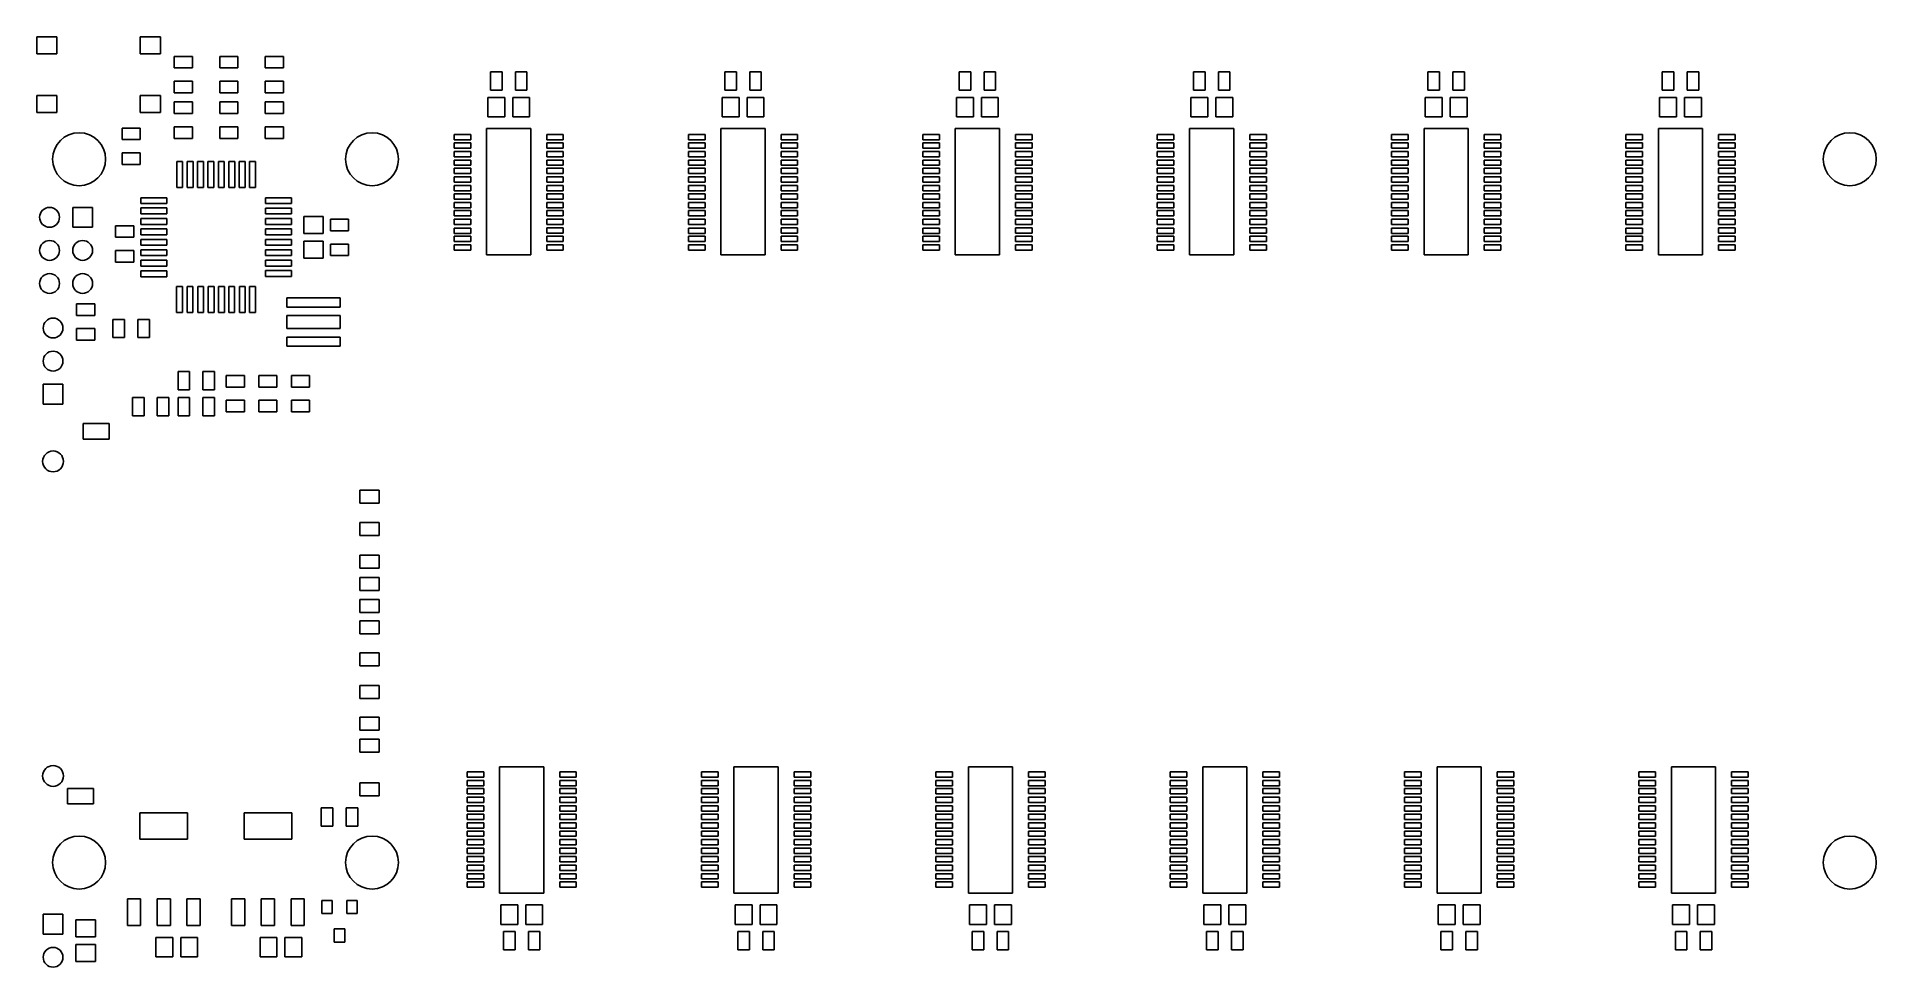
# Model space of a CAD drawing. Extents: x 68 to 209, y -167 to -95.
import ezdxf

# ---------------------------------------------------------------- set-up
doc = ezdxf.new("R2010")
doc.units = 0
doc.header["$MEASUREMENT"] = 0
doc.layers.add('BLACK', color=250, linetype='CONTINUOUS')

msp = doc.modelspace()

# ---------------------------------------------------------------- linework, layer by layer
at = {"layer": 'BLACK'}
for p, q in [((67.75, -95.1), (67.75, -96.4)), ((69.3, -95.1), (67.75, -95.1)), ((69.3, -96.4), (69.3, -95.1)), ((75.7, -95.1), (75.7, -96.4)), ((77.25, -95.1), (75.7, -95.1)), ((77.25, -96.4), (77.25, -95.1)), ((67.75, -96.4), (69.3, -96.4)), ((75.7, -96.4), (77.25, -96.4)), ((79.6985, -96.603), (78.3015, -96.603)), ((78.3015, -96.603), (78.3015, -97.492)), ((79.6985, -97.492), (79.6985, -96.603)), ((83.1985, -96.603), (81.8015, -96.603)), ((81.8015, -96.603), (81.8015, -97.492)), ((83.1985, -97.492), (83.1985, -96.603)), ((86.6985, -96.603), (85.3015, -96.603)), ((85.3015, -96.603), (85.3015, -97.492)), ((86.6985, -97.492), (86.6985, -96.603)), ((78.3015, -97.492), (79.6985, -97.492)), ((79.6985, -98.508), (78.3015, -98.508)), ((78.3015, -98.508), (78.3015, -99.397)), ((79.6985, -99.397), (79.6985, -98.508)), ((81.8015, -97.492), (83.1985, -97.492)), ((83.1985, -98.508), (81.8015, -98.508)), ((81.8015, -98.508), (81.8015, -99.397)), ((83.1985, -99.397), (83.1985, -98.508)), ((85.3015, -97.492), (86.6985, -97.492)), ((86.6985, -98.508), (85.3015, -98.508)), ((85.3015, -98.508), (85.3015, -99.397)), ((86.6985, -99.397), (86.6985, -98.508)), ((103.492, -97.8015), (102.603, -97.8015)), ((102.603, -97.8015), (102.603, -99.1985)), ((103.492, -99.1985), (103.492, -97.8015)), ((105.397, -97.8015), (104.508, -97.8015)), ((104.508, -97.8015), (104.508, -99.1985)), ((105.397, -99.1985), (105.397, -97.8015)), ((121.492, -97.8015), (120.603, -97.8015)), ((120.603, -97.8015), (120.603, -99.1985)), ((121.492, -99.1985), (121.492, -97.8015)), ((123.397, -97.8015), (122.508, -97.8015)), ((122.508, -97.8015), (122.508, -99.1985)), ((123.397, -99.1985), (123.397, -97.8015)), ((139.492, -97.8015), (138.603, -97.8015)), ((138.603, -97.8015), (138.603, -99.1985)), ((139.492, -99.1985), (139.492, -97.8015)), ((141.397, -97.8015), (140.508, -97.8015)), ((140.508, -97.8015), (140.508, -99.1985)), ((141.397, -99.1985), (141.397, -97.8015)), ((157.492, -97.8015), (156.603, -97.8015)), ((156.603, -97.8015), (156.603, -99.1985)), ((157.492, -99.1985), (157.492, -97.8015)), ((159.397, -97.8015), (158.508, -97.8015)), ((158.508, -97.8015), (158.508, -99.1985)), ((159.397, -99.1985), (159.397, -97.8015)), ((175.492, -97.8015), (174.603, -97.8015)), ((174.603, -97.8015), (174.603, -99.1985)), ((175.492, -99.1985), (175.492, -97.8015)), ((177.397, -97.8015), (176.508, -97.8015)), ((176.508, -97.8015), (176.508, -99.1985)), ((177.397, -99.1985), (177.397, -97.8015)), ((193.492, -97.8015), (192.603, -97.8015)), ((192.603, -97.8015), (192.603, -99.1985)), ((193.492, -99.1985), (193.492, -97.8015)), ((195.397, -97.8015), (194.508, -97.8015)), ((194.508, -97.8015), (194.508, -99.1985)), ((195.397, -99.1985), (195.397, -97.8015)), ((67.75, -99.6), (67.75, -100.9)), ((69.3, -99.6), (67.75, -99.6)), ((69.3, -100.9), (69.3, -99.6)), ((75.7, -99.6), (75.7, -100.9)), ((77.25, -99.6), (75.7, -99.6)), ((77.25, -100.9), (77.25, -99.6)), ((78.3015, -99.397), (79.6985, -99.397)), ((79.6985, -100.103), (78.3015, -100.103)), ((78.3015, -100.103), (78.3015, -100.992)), ((79.6985, -100.992), (79.6985, -100.103)), ((81.8015, -99.397), (83.1985, -99.397)), ((83.1985, -100.103), (81.8015, -100.103)), ((81.8015, -100.103), (81.8015, -100.992)), ((83.1985, -100.992), (83.1985, -100.103)), ((85.3015, -99.397), (86.6985, -99.397)), ((86.6985, -100.103), (85.3015, -100.103)), ((85.3015, -100.103), (85.3015, -100.992)), ((86.6985, -100.992), (86.6985, -100.103)), ((103.698, -99.7507), (102.397, -99.7507)), ((102.397, -99.7507), (102.397, -101.249)), ((102.603, -99.1985), (103.492, -99.1985)), ((103.698, -101.249), (103.698, -99.7507)), ((105.603, -99.7507), (104.302, -99.7507)), ((104.302, -99.7507), (104.302, -101.249)), ((104.508, -99.1985), (105.397, -99.1985)), ((105.603, -101.249), (105.603, -99.7507)), ((121.698, -99.7507), (120.397, -99.7507)), ((120.397, -99.7507), (120.397, -101.249)), ((120.603, -99.1985), (121.492, -99.1985)), ((121.698, -101.249), (121.698, -99.7507)), ((123.603, -99.7507), (122.302, -99.7507)), ((122.302, -99.7507), (122.302, -101.249)), ((122.508, -99.1985), (123.397, -99.1985)), ((123.603, -101.249), (123.603, -99.7507)), ((139.698, -99.7507), (138.397, -99.7507)), ((138.397, -99.7507), (138.397, -101.249)), ((138.603, -99.1985), (139.492, -99.1985)), ((139.698, -101.249), (139.698, -99.7507)), ((141.603, -99.7507), (140.302, -99.7507)), ((140.302, -99.7507), (140.302, -101.249)), ((140.508, -99.1985), (141.397, -99.1985)), ((141.603, -101.249), (141.603, -99.7507)), ((157.698, -99.7507), (156.397, -99.7507)), ((156.397, -99.7507), (156.397, -101.249)), ((156.603, -99.1985), (157.492, -99.1985)), ((157.698, -101.249), (157.698, -99.7507)), ((159.603, -99.7507), (158.302, -99.7507)), ((158.302, -99.7507), (158.302, -101.249)), ((158.508, -99.1985), (159.397, -99.1985)), ((159.603, -101.249), (159.603, -99.7507)), ((175.698, -99.7507), (174.397, -99.7507)), ((174.397, -99.7507), (174.397, -101.249)), ((174.603, -99.1985), (175.492, -99.1985)), ((175.698, -101.249), (175.698, -99.7507)), ((177.603, -99.7507), (176.302, -99.7507)), ((176.302, -99.7507), (176.302, -101.249)), ((176.508, -99.1985), (177.397, -99.1985)), ((177.603, -101.249), (177.603, -99.7507)), ((193.698, -99.7507), (192.397, -99.7507)), ((192.397, -99.7507), (192.397, -101.249)), ((192.603, -99.1985), (193.492, -99.1985)), ((193.698, -101.249), (193.698, -99.7507)), ((195.603, -99.7507), (194.302, -99.7507)), ((194.302, -99.7507), (194.302, -101.249)), ((194.508, -99.1985), (195.397, -99.1985)), ((195.603, -101.249), (195.603, -99.7507)), ((67.75, -100.9), (69.3, -100.9)), ((75.7, -100.9), (77.25, -100.9)), ((78.3015, -100.992), (79.6985, -100.992)), ((81.8015, -100.992), (83.1985, -100.992)), ((85.3015, -100.992), (86.6985, -100.992)), ((102.397, -101.249), (103.698, -101.249)), ((104.302, -101.249), (105.603, -101.249)), ((120.397, -101.249), (121.698, -101.249)), ((122.302, -101.249), (123.603, -101.249)), ((138.397, -101.249), (139.698, -101.249)), ((140.302, -101.249), (141.603, -101.249)), ((156.397, -101.249), (157.698, -101.249)), ((158.302, -101.249), (159.603, -101.249)), ((174.397, -101.249), (175.698, -101.249)), ((176.302, -101.249), (177.603, -101.249)), ((192.397, -101.249), (193.698, -101.249)), ((194.302, -101.249), (195.603, -101.249)), ((75.6985, -102.103), (74.3015, -102.103)), ((74.3015, -102.103), (74.3015, -102.992)), ((74.3015, -102.992), (75.6985, -102.992)), ((75.6985, -102.992), (75.6985, -102.103)), ((79.6985, -102.008), (78.3015, -102.008)), ((78.3015, -102.008), (78.3015, -102.897)), ((78.3015, -102.897), (79.6985, -102.897)), ((79.6985, -102.897), (79.6985, -102.008)), ((83.1985, -102.008), (81.8015, -102.008)), ((81.8015, -102.008), (81.8015, -102.897)), ((81.8015, -102.897), (83.1985, -102.897)), ((83.1985, -102.897), (83.1985, -102.008)), ((86.6985, -102.008), (85.3015, -102.008)), ((85.3015, -102.008), (85.3015, -102.897)), ((85.3015, -102.897), (86.6985, -102.897)), ((86.6985, -102.897), (86.6985, -102.008)), ((101.079, -102.606), (99.809, -102.606)), ((99.809, -102.606), (99.809, -103.012)), ((99.809, -103.012), (101.079, -103.012)), ((101.079, -103.012), (101.079, -102.606)), ((105.7, -102.15), (102.3, -102.15)), ((102.3, -102.15), (102.3, -111.85)), ((105.7, -111.85), (105.7, -102.15)), ((108.191, -102.606), (106.921, -102.606)), ((106.921, -102.606), (106.921, -103.012)), ((106.921, -103.012), (108.191, -103.012)), ((108.191, -103.012), (108.191, -102.606)), ((119.079, -102.606), (117.809, -102.606)), ((117.809, -102.606), (117.809, -103.012)), ((117.809, -103.012), (119.079, -103.012)), ((119.079, -103.012), (119.079, -102.606)), ((123.7, -102.15), (120.3, -102.15)), ((120.3, -102.15), (120.3, -111.85)), ((123.7, -111.85), (123.7, -102.15)), ((126.191, -102.606), (124.921, -102.606)), ((124.921, -102.606), (124.921, -103.012)), ((124.921, -103.012), (126.191, -103.012)), ((126.191, -103.012), (126.191, -102.606)), ((137.079, -102.606), (135.809, -102.606)), ((135.809, -102.606), (135.809, -103.012)), ((135.809, -103.012), (137.079, -103.012)), ((137.079, -103.012), (137.079, -102.606)), ((141.7, -102.15), (138.3, -102.15)), ((138.3, -102.15), (138.3, -111.85)), ((141.7, -111.85), (141.7, -102.15)), ((144.191, -102.606), (142.921, -102.606)), ((142.921, -102.606), (142.921, -103.012)), ((142.921, -103.012), (144.191, -103.012)), ((144.191, -103.012), (144.191, -102.606)), ((155.079, -102.606), (153.809, -102.606)), ((153.809, -102.606), (153.809, -103.012)), ((153.809, -103.012), (155.079, -103.012)), ((155.079, -103.012), (155.079, -102.606)), ((159.7, -102.15), (156.3, -102.15)), ((156.3, -102.15), (156.3, -111.85)), ((159.7, -111.85), (159.7, -102.15)), ((162.191, -102.606), (160.921, -102.606)), ((160.921, -102.606), (160.921, -103.012)), ((160.921, -103.012), (162.191, -103.012)), ((162.191, -103.012), (162.191, -102.606)), ((173.079, -102.606), (171.809, -102.606)), ((171.809, -102.606), (171.809, -103.012)), ((171.809, -103.012), (173.079, -103.012)), ((173.079, -103.012), (173.079, -102.606)), ((177.7, -102.15), (174.3, -102.15)), ((174.3, -102.15), (174.3, -111.85)), ((177.7, -111.85), (177.7, -102.15)), ((180.191, -102.606), (178.921, -102.606)), ((178.921, -102.606), (178.921, -103.012)), ((178.921, -103.012), (180.191, -103.012)), ((180.191, -103.012), (180.191, -102.606)), ((191.079, -102.606), (189.809, -102.606)), ((189.809, -102.606), (189.809, -103.012)), ((189.809, -103.012), (191.079, -103.012)), ((191.079, -103.012), (191.079, -102.606)), ((195.7, -102.15), (192.3, -102.15)), ((192.3, -102.15), (192.3, -111.85)), ((195.7, -111.85), (195.7, -102.15)), ((198.191, -102.606), (196.921, -102.606)), ((196.921, -102.606), (196.921, -103.012)), ((196.921, -103.012), (198.191, -103.012)), ((198.191, -103.012), (198.191, -102.606)), ((75.6985, -104.008), (74.3015, -104.008)), ((74.3015, -104.008), (74.3015, -104.897)), ((75.6985, -104.897), (75.6985, -104.008)), ((101.079, -103.241), (99.809, -103.241)), ((99.809, -103.241), (99.809, -103.647)), ((99.809, -103.647), (101.079, -103.647)), ((101.079, -103.901), (99.809, -103.901)), ((99.809, -103.901), (99.809, -104.308)), ((99.809, -104.308), (101.079, -104.308)), ((101.079, -103.647), (101.079, -103.241)), ((101.079, -104.308), (101.079, -103.901)), ((108.191, -103.241), (106.921, -103.241)), ((106.921, -103.241), (106.921, -103.647)), ((106.921, -103.647), (108.191, -103.647)), ((108.191, -103.901), (106.921, -103.901)), ((106.921, -103.901), (106.921, -104.308)), ((106.921, -104.308), (108.191, -104.308)), ((108.191, -103.647), (108.191, -103.241)), ((108.191, -104.308), (108.191, -103.901)), ((119.079, -103.241), (117.809, -103.241)), ((117.809, -103.241), (117.809, -103.647)), ((117.809, -103.647), (119.079, -103.647)), ((119.079, -103.901), (117.809, -103.901)), ((117.809, -103.901), (117.809, -104.308)), ((117.809, -104.308), (119.079, -104.308)), ((119.079, -103.647), (119.079, -103.241)), ((119.079, -104.308), (119.079, -103.901)), ((126.191, -103.241), (124.921, -103.241)), ((124.921, -103.241), (124.921, -103.647)), ((124.921, -103.647), (126.191, -103.647)), ((126.191, -103.901), (124.921, -103.901)), ((124.921, -103.901), (124.921, -104.308)), ((124.921, -104.308), (126.191, -104.308)), ((126.191, -103.647), (126.191, -103.241)), ((126.191, -104.308), (126.191, -103.901)), ((137.079, -103.241), (135.809, -103.241)), ((135.809, -103.241), (135.809, -103.647)), ((135.809, -103.647), (137.079, -103.647)), ((137.079, -103.901), (135.809, -103.901)), ((135.809, -103.901), (135.809, -104.308)), ((135.809, -104.308), (137.079, -104.308)), ((137.079, -103.647), (137.079, -103.241)), ((137.079, -104.308), (137.079, -103.901)), ((144.191, -103.241), (142.921, -103.241)), ((142.921, -103.241), (142.921, -103.647)), ((142.921, -103.647), (144.191, -103.647)), ((144.191, -103.901), (142.921, -103.901)), ((142.921, -103.901), (142.921, -104.308)), ((142.921, -104.308), (144.191, -104.308)), ((144.191, -103.647), (144.191, -103.241)), ((144.191, -104.308), (144.191, -103.901)), ((155.079, -103.241), (153.809, -103.241)), ((153.809, -103.241), (153.809, -103.647)), ((153.809, -103.647), (155.079, -103.647)), ((155.079, -103.901), (153.809, -103.901)), ((153.809, -103.901), (153.809, -104.308)), ((153.809, -104.308), (155.079, -104.308)), ((155.079, -103.647), (155.079, -103.241)), ((155.079, -104.308), (155.079, -103.901)), ((162.191, -103.241), (160.921, -103.241)), ((160.921, -103.241), (160.921, -103.647)), ((160.921, -103.647), (162.191, -103.647)), ((162.191, -103.901), (160.921, -103.901)), ((160.921, -103.901), (160.921, -104.308)), ((160.921, -104.308), (162.191, -104.308)), ((162.191, -103.647), (162.191, -103.241)), ((162.191, -104.308), (162.191, -103.901)), ((173.079, -103.241), (171.809, -103.241)), ((171.809, -103.241), (171.809, -103.647)), ((171.809, -103.647), (173.079, -103.647)), ((173.079, -103.901), (171.809, -103.901)), ((171.809, -103.901), (171.809, -104.308)), ((171.809, -104.308), (173.079, -104.308)), ((173.079, -103.647), (173.079, -103.241)), ((173.079, -104.308), (173.079, -103.901)), ((180.191, -103.241), (178.921, -103.241)), ((178.921, -103.241), (178.921, -103.647)), ((178.921, -103.647), (180.191, -103.647)), ((180.191, -103.901), (178.921, -103.901)), ((178.921, -103.901), (178.921, -104.308)), ((178.921, -104.308), (180.191, -104.308)), ((180.191, -103.647), (180.191, -103.241)), ((180.191, -104.308), (180.191, -103.901)), ((191.079, -103.241), (189.809, -103.241)), ((189.809, -103.241), (189.809, -103.647)), ((189.809, -103.647), (191.079, -103.647)), ((191.079, -103.901), (189.809, -103.901)), ((189.809, -103.901), (189.809, -104.308)), ((189.809, -104.308), (191.079, -104.308)), ((191.079, -103.647), (191.079, -103.241)), ((191.079, -104.308), (191.079, -103.901)), ((198.191, -103.241), (196.921, -103.241)), ((196.921, -103.241), (196.921, -103.647)), ((196.921, -103.647), (198.191, -103.647)), ((198.191, -103.901), (196.921, -103.901)), ((196.921, -103.901), (196.921, -104.308)), ((196.921, -104.308), (198.191, -104.308)), ((198.191, -103.647), (198.191, -103.241)), ((198.191, -104.308), (198.191, -103.901)), ((74.3015, -104.897), (75.6985, -104.897)), ((78.9511, -104.675), (78.5015, -104.675)), ((78.5015, -104.675), (78.5015, -106.673)), ((78.9511, -106.673), (78.9511, -104.675)), ((79.7487, -104.675), (79.2991, -104.675)), ((79.2991, -104.675), (79.2991, -106.673)), ((79.7487, -106.673), (79.7487, -104.675)), ((80.5513, -104.675), (80.1017, -104.675)), ((80.1017, -104.675), (80.1017, -106.673)), ((80.5513, -106.673), (80.5513, -104.675)), ((81.3489, -104.675), (80.8993, -104.675)), ((80.8993, -104.675), (80.8993, -106.673)), ((81.3489, -106.673), (81.3489, -104.675)), ((82.1515, -104.675), (81.7019, -104.675)), ((81.7019, -104.675), (81.7019, -106.673)), ((82.1515, -106.673), (82.1515, -104.675)), ((82.9491, -104.675), (82.4995, -104.675)), ((82.4995, -104.675), (82.4995, -106.673)), ((82.9491, -106.673), (82.9491, -104.675)), ((83.7517, -104.675), (83.3021, -104.675)), ((83.3021, -104.675), (83.3021, -106.673)), ((83.7517, -106.673), (83.7517, -104.675)), ((84.5493, -104.675), (84.0997, -104.675)), ((84.0997, -104.675), (84.0997, -106.673)), ((84.5493, -106.673), (84.5493, -104.675)), ((101.079, -104.562), (99.809, -104.562)), ((99.809, -104.562), (99.809, -104.968)), ((99.809, -104.968), (101.079, -104.968)), ((101.079, -105.197), (99.809, -105.197)), ((99.809, -105.197), (99.809, -105.603)), ((99.809, -105.603), (101.079, -105.603)), ((101.079, -105.857), (99.809, -105.857)), ((99.809, -105.857), (99.809, -106.263)), ((101.079, -104.968), (101.079, -104.562)), ((101.079, -105.603), (101.079, -105.197)), ((101.079, -106.263), (101.079, -105.857)), ((108.191, -104.562), (106.921, -104.562)), ((106.921, -104.562), (106.921, -104.968)), ((106.921, -104.968), (108.191, -104.968)), ((108.191, -105.197), (106.921, -105.197)), ((106.921, -105.197), (106.921, -105.603)), ((106.921, -105.603), (108.191, -105.603)), ((108.191, -105.857), (106.921, -105.857)), ((106.921, -105.857), (106.921, -106.263)), ((108.191, -104.968), (108.191, -104.562)), ((108.191, -105.603), (108.191, -105.197)), ((108.191, -106.263), (108.191, -105.857)), ((119.079, -104.562), (117.809, -104.562)), ((117.809, -104.562), (117.809, -104.968)), ((117.809, -104.968), (119.079, -104.968)), ((119.079, -105.197), (117.809, -105.197)), ((117.809, -105.197), (117.809, -105.603)), ((117.809, -105.603), (119.079, -105.603)), ((119.079, -105.857), (117.809, -105.857)), ((117.809, -105.857), (117.809, -106.263)), ((119.079, -104.968), (119.079, -104.562)), ((119.079, -105.603), (119.079, -105.197)), ((119.079, -106.263), (119.079, -105.857)), ((126.191, -104.562), (124.921, -104.562)), ((124.921, -104.562), (124.921, -104.968)), ((124.921, -104.968), (126.191, -104.968)), ((126.191, -105.197), (124.921, -105.197)), ((124.921, -105.197), (124.921, -105.603)), ((124.921, -105.603), (126.191, -105.603)), ((126.191, -105.857), (124.921, -105.857)), ((124.921, -105.857), (124.921, -106.263)), ((126.191, -104.968), (126.191, -104.562)), ((126.191, -105.603), (126.191, -105.197)), ((126.191, -106.263), (126.191, -105.857)), ((137.079, -104.562), (135.809, -104.562)), ((135.809, -104.562), (135.809, -104.968)), ((135.809, -104.968), (137.079, -104.968)), ((137.079, -105.197), (135.809, -105.197)), ((135.809, -105.197), (135.809, -105.603)), ((135.809, -105.603), (137.079, -105.603)), ((137.079, -105.857), (135.809, -105.857)), ((135.809, -105.857), (135.809, -106.263)), ((137.079, -104.968), (137.079, -104.562)), ((137.079, -105.603), (137.079, -105.197)), ((137.079, -106.263), (137.079, -105.857)), ((144.191, -104.562), (142.921, -104.562)), ((142.921, -104.562), (142.921, -104.968)), ((142.921, -104.968), (144.191, -104.968)), ((144.191, -105.197), (142.921, -105.197)), ((142.921, -105.197), (142.921, -105.603)), ((142.921, -105.603), (144.191, -105.603)), ((144.191, -105.857), (142.921, -105.857)), ((142.921, -105.857), (142.921, -106.263)), ((144.191, -104.968), (144.191, -104.562)), ((144.191, -105.603), (144.191, -105.197)), ((144.191, -106.263), (144.191, -105.857)), ((155.079, -104.562), (153.809, -104.562)), ((153.809, -104.562), (153.809, -104.968)), ((153.809, -104.968), (155.079, -104.968)), ((155.079, -105.197), (153.809, -105.197)), ((153.809, -105.197), (153.809, -105.603)), ((153.809, -105.603), (155.079, -105.603)), ((155.079, -105.857), (153.809, -105.857)), ((153.809, -105.857), (153.809, -106.263)), ((155.079, -104.968), (155.079, -104.562)), ((155.079, -105.603), (155.079, -105.197)), ((155.079, -106.263), (155.079, -105.857)), ((162.191, -104.562), (160.921, -104.562)), ((160.921, -104.562), (160.921, -104.968)), ((160.921, -104.968), (162.191, -104.968)), ((162.191, -105.197), (160.921, -105.197)), ((160.921, -105.197), (160.921, -105.603)), ((160.921, -105.603), (162.191, -105.603)), ((162.191, -105.857), (160.921, -105.857)), ((160.921, -105.857), (160.921, -106.263)), ((162.191, -104.968), (162.191, -104.562)), ((162.191, -105.603), (162.191, -105.197)), ((162.191, -106.263), (162.191, -105.857)), ((173.079, -104.562), (171.809, -104.562)), ((171.809, -104.562), (171.809, -104.968)), ((171.809, -104.968), (173.079, -104.968)), ((173.079, -105.197), (171.809, -105.197)), ((171.809, -105.197), (171.809, -105.603)), ((171.809, -105.603), (173.079, -105.603)), ((173.079, -105.857), (171.809, -105.857)), ((171.809, -105.857), (171.809, -106.263)), ((173.079, -104.968), (173.079, -104.562)), ((173.079, -105.603), (173.079, -105.197)), ((173.079, -106.263), (173.079, -105.857)), ((180.191, -104.562), (178.921, -104.562)), ((178.921, -104.562), (178.921, -104.968)), ((178.921, -104.968), (180.191, -104.968)), ((180.191, -105.197), (178.921, -105.197)), ((178.921, -105.197), (178.921, -105.603)), ((178.921, -105.603), (180.191, -105.603)), ((180.191, -105.857), (178.921, -105.857)), ((178.921, -105.857), (178.921, -106.263)), ((180.191, -104.968), (180.191, -104.562)), ((180.191, -105.603), (180.191, -105.197)), ((180.191, -106.263), (180.191, -105.857)), ((191.079, -104.562), (189.809, -104.562)), ((189.809, -104.562), (189.809, -104.968)), ((189.809, -104.968), (191.079, -104.968)), ((191.079, -105.197), (189.809, -105.197)), ((189.809, -105.197), (189.809, -105.603)), ((189.809, -105.603), (191.079, -105.603)), ((191.079, -105.857), (189.809, -105.857)), ((189.809, -105.857), (189.809, -106.263)), ((191.079, -104.968), (191.079, -104.562)), ((191.079, -105.603), (191.079, -105.197)), ((191.079, -106.263), (191.079, -105.857)), ((198.191, -104.562), (196.921, -104.562)), ((196.921, -104.562), (196.921, -104.968)), ((196.921, -104.968), (198.191, -104.968)), ((198.191, -105.197), (196.921, -105.197)), ((196.921, -105.197), (196.921, -105.603)), ((196.921, -105.603), (198.191, -105.603)), ((198.191, -105.857), (196.921, -105.857)), ((196.921, -105.857), (196.921, -106.263)), ((198.191, -104.968), (198.191, -104.562)), ((198.191, -105.603), (198.191, -105.197)), ((198.191, -106.263), (198.191, -105.857)), ((78.5015, -106.673), (78.9511, -106.673)), ((79.2991, -106.673), (79.7487, -106.673)), ((80.1017, -106.673), (80.5513, -106.673)), ((80.8993, -106.673), (81.3489, -106.673)), ((81.7019, -106.673), (82.1515, -106.673)), ((82.4995, -106.673), (82.9491, -106.673)), ((83.3021, -106.673), (83.7517, -106.673)), ((84.0997, -106.673), (84.5493, -106.673)), ((99.809, -106.263), (101.079, -106.263)), ((101.079, -106.517), (99.809, -106.517)), ((99.809, -106.517), (99.809, -106.924)), ((99.809, -106.924), (101.079, -106.924)), ((101.079, -107.152), (99.809, -107.152)), ((99.809, -107.152), (99.809, -107.559)), ((101.079, -106.924), (101.079, -106.517)), ((101.079, -107.559), (101.079, -107.152)), ((106.921, -106.263), (108.191, -106.263)), ((108.191, -106.517), (106.921, -106.517)), ((106.921, -106.517), (106.921, -106.924)), ((106.921, -106.924), (108.191, -106.924)), ((108.191, -107.152), (106.921, -107.152)), ((106.921, -107.152), (106.921, -107.559)), ((108.191, -106.924), (108.191, -106.517)), ((108.191, -107.559), (108.191, -107.152)), ((117.809, -106.263), (119.079, -106.263)), ((119.079, -106.517), (117.809, -106.517)), ((117.809, -106.517), (117.809, -106.924)), ((117.809, -106.924), (119.079, -106.924)), ((119.079, -107.152), (117.809, -107.152)), ((117.809, -107.152), (117.809, -107.559)), ((119.079, -106.924), (119.079, -106.517)), ((119.079, -107.559), (119.079, -107.152)), ((124.921, -106.263), (126.191, -106.263)), ((126.191, -106.517), (124.921, -106.517)), ((124.921, -106.517), (124.921, -106.924)), ((124.921, -106.924), (126.191, -106.924)), ((126.191, -107.152), (124.921, -107.152)), ((124.921, -107.152), (124.921, -107.559)), ((126.191, -106.924), (126.191, -106.517)), ((126.191, -107.559), (126.191, -107.152)), ((135.809, -106.263), (137.079, -106.263)), ((137.079, -106.517), (135.809, -106.517)), ((135.809, -106.517), (135.809, -106.924)), ((135.809, -106.924), (137.079, -106.924)), ((137.079, -107.152), (135.809, -107.152)), ((135.809, -107.152), (135.809, -107.559)), ((137.079, -106.924), (137.079, -106.517)), ((137.079, -107.559), (137.079, -107.152)), ((142.921, -106.263), (144.191, -106.263)), ((144.191, -106.517), (142.921, -106.517)), ((142.921, -106.517), (142.921, -106.924)), ((142.921, -106.924), (144.191, -106.924)), ((144.191, -107.152), (142.921, -107.152)), ((142.921, -107.152), (142.921, -107.559)), ((144.191, -106.924), (144.191, -106.517)), ((144.191, -107.559), (144.191, -107.152)), ((153.809, -106.263), (155.079, -106.263)), ((155.079, -106.517), (153.809, -106.517)), ((153.809, -106.517), (153.809, -106.924)), ((153.809, -106.924), (155.079, -106.924)), ((155.079, -107.152), (153.809, -107.152)), ((153.809, -107.152), (153.809, -107.559)), ((155.079, -106.924), (155.079, -106.517)), ((155.079, -107.559), (155.079, -107.152)), ((160.921, -106.263), (162.191, -106.263)), ((162.191, -106.517), (160.921, -106.517)), ((160.921, -106.517), (160.921, -106.924)), ((160.921, -106.924), (162.191, -106.924)), ((162.191, -107.152), (160.921, -107.152)), ((160.921, -107.152), (160.921, -107.559)), ((162.191, -106.924), (162.191, -106.517)), ((162.191, -107.559), (162.191, -107.152)), ((171.809, -106.263), (173.079, -106.263)), ((173.079, -106.517), (171.809, -106.517)), ((171.809, -106.517), (171.809, -106.924)), ((171.809, -106.924), (173.079, -106.924)), ((173.079, -107.152), (171.809, -107.152)), ((171.809, -107.152), (171.809, -107.559)), ((173.079, -106.924), (173.079, -106.517)), ((173.079, -107.559), (173.079, -107.152)), ((178.921, -106.263), (180.191, -106.263)), ((180.191, -106.517), (178.921, -106.517)), ((178.921, -106.517), (178.921, -106.924)), ((178.921, -106.924), (180.191, -106.924)), ((180.191, -107.152), (178.921, -107.152)), ((178.921, -107.152), (178.921, -107.559)), ((180.191, -106.924), (180.191, -106.517)), ((180.191, -107.559), (180.191, -107.152)), ((189.809, -106.263), (191.079, -106.263)), ((191.079, -106.517), (189.809, -106.517)), ((189.809, -106.517), (189.809, -106.924)), ((189.809, -106.924), (191.079, -106.924)), ((191.079, -107.152), (189.809, -107.152)), ((189.809, -107.152), (189.809, -107.559)), ((191.079, -106.924), (191.079, -106.517)), ((191.079, -107.559), (191.079, -107.152)), ((196.921, -106.263), (198.191, -106.263)), ((198.191, -106.517), (196.921, -106.517)), ((196.921, -106.517), (196.921, -106.924)), ((196.921, -106.924), (198.191, -106.924)), ((198.191, -107.152), (196.921, -107.152)), ((196.921, -107.152), (196.921, -107.559)), ((198.191, -106.924), (198.191, -106.517)), ((198.191, -107.559), (198.191, -107.152)), ((72.032, -108.198), (70.508, -108.198)), ((70.508, -108.198), (70.508, -109.722)), ((72.032, -109.722), (72.032, -108.198)), ((77.7497, -107.456), (75.7507, -107.456)), ((75.7507, -107.456), (75.7507, -107.905)), ((75.7507, -107.905), (77.7497, -107.905)), ((77.7497, -108.243), (75.7507, -108.243)), ((75.7507, -108.243), (75.7507, -108.693)), ((75.7507, -108.693), (77.7497, -108.693)), ((77.7497, -107.905), (77.7497, -107.456)), ((77.7497, -108.693), (77.7497, -108.243)), ((87.3153, -107.451), (85.3164, -107.451)), ((85.3164, -107.451), (85.3164, -107.9)), ((85.3164, -107.9), (87.3153, -107.9)), ((87.3153, -108.251), (85.3164, -108.251)), ((85.3164, -108.251), (85.3164, -108.7)), ((85.3164, -108.7), (87.3153, -108.7)), ((87.3153, -107.9), (87.3153, -107.451)), ((87.3153, -108.7), (87.3153, -108.251)), ((99.809, -107.559), (101.079, -107.559)), ((101.079, -107.813), (99.809, -107.813)), ((99.809, -107.813), (99.809, -108.219)), ((99.809, -108.219), (101.079, -108.219)), ((101.079, -108.448), (99.809, -108.448)), ((99.809, -108.448), (99.809, -108.854)), ((101.079, -108.219), (101.079, -107.813)), ((101.079, -108.854), (101.079, -108.448)), ((106.921, -107.559), (108.191, -107.559)), ((108.191, -107.813), (106.921, -107.813)), ((106.921, -107.813), (106.921, -108.219)), ((106.921, -108.219), (108.191, -108.219)), ((108.191, -108.448), (106.921, -108.448)), ((106.921, -108.448), (106.921, -108.854)), ((108.191, -108.219), (108.191, -107.813)), ((108.191, -108.854), (108.191, -108.448)), ((117.809, -107.559), (119.079, -107.559)), ((119.079, -107.813), (117.809, -107.813)), ((117.809, -107.813), (117.809, -108.219)), ((117.809, -108.219), (119.079, -108.219)), ((119.079, -108.448), (117.809, -108.448)), ((117.809, -108.448), (117.809, -108.854)), ((119.079, -108.219), (119.079, -107.813)), ((119.079, -108.854), (119.079, -108.448)), ((124.921, -107.559), (126.191, -107.559)), ((126.191, -107.813), (124.921, -107.813)), ((124.921, -107.813), (124.921, -108.219)), ((124.921, -108.219), (126.191, -108.219)), ((126.191, -108.448), (124.921, -108.448)), ((124.921, -108.448), (124.921, -108.854)), ((126.191, -108.219), (126.191, -107.813)), ((126.191, -108.854), (126.191, -108.448)), ((135.809, -107.559), (137.079, -107.559)), ((137.079, -107.813), (135.809, -107.813)), ((135.809, -107.813), (135.809, -108.219)), ((135.809, -108.219), (137.079, -108.219)), ((137.079, -108.448), (135.809, -108.448)), ((135.809, -108.448), (135.809, -108.854)), ((137.079, -108.219), (137.079, -107.813)), ((137.079, -108.854), (137.079, -108.448)), ((142.921, -107.559), (144.191, -107.559)), ((144.191, -107.813), (142.921, -107.813)), ((142.921, -107.813), (142.921, -108.219)), ((142.921, -108.219), (144.191, -108.219)), ((144.191, -108.448), (142.921, -108.448)), ((142.921, -108.448), (142.921, -108.854)), ((144.191, -108.219), (144.191, -107.813)), ((144.191, -108.854), (144.191, -108.448)), ((153.809, -107.559), (155.079, -107.559)), ((155.079, -107.813), (153.809, -107.813)), ((153.809, -107.813), (153.809, -108.219)), ((153.809, -108.219), (155.079, -108.219)), ((155.079, -108.448), (153.809, -108.448)), ((153.809, -108.448), (153.809, -108.854)), ((155.079, -108.219), (155.079, -107.813)), ((155.079, -108.854), (155.079, -108.448)), ((160.921, -107.559), (162.191, -107.559)), ((162.191, -107.813), (160.921, -107.813)), ((160.921, -107.813), (160.921, -108.219)), ((160.921, -108.219), (162.191, -108.219)), ((162.191, -108.448), (160.921, -108.448)), ((160.921, -108.448), (160.921, -108.854)), ((162.191, -108.219), (162.191, -107.813)), ((162.191, -108.854), (162.191, -108.448)), ((171.809, -107.559), (173.079, -107.559)), ((173.079, -107.813), (171.809, -107.813)), ((171.809, -107.813), (171.809, -108.219)), ((171.809, -108.219), (173.079, -108.219)), ((173.079, -108.448), (171.809, -108.448)), ((171.809, -108.448), (171.809, -108.854)), ((173.079, -108.219), (173.079, -107.813)), ((173.079, -108.854), (173.079, -108.448)), ((178.921, -107.559), (180.191, -107.559)), ((180.191, -107.813), (178.921, -107.813)), ((178.921, -107.813), (178.921, -108.219)), ((178.921, -108.219), (180.191, -108.219)), ((180.191, -108.448), (178.921, -108.448)), ((178.921, -108.448), (178.921, -108.854)), ((180.191, -108.219), (180.191, -107.813)), ((180.191, -108.854), (180.191, -108.448)), ((189.809, -107.559), (191.079, -107.559)), ((191.079, -107.813), (189.809, -107.813)), ((189.809, -107.813), (189.809, -108.219)), ((189.809, -108.219), (191.079, -108.219)), ((191.079, -108.448), (189.809, -108.448)), ((189.809, -108.448), (189.809, -108.854)), ((191.079, -108.219), (191.079, -107.813)), ((191.079, -108.854), (191.079, -108.448)), ((196.921, -107.559), (198.191, -107.559)), ((198.191, -107.813), (196.921, -107.813)), ((196.921, -107.813), (196.921, -108.219)), ((196.921, -108.219), (198.191, -108.219)), ((198.191, -108.448), (196.921, -108.448)), ((196.921, -108.448), (196.921, -108.854)), ((198.191, -108.219), (198.191, -107.813)), ((198.191, -108.854), (198.191, -108.448)), ((70.508, -109.722), (72.032, -109.722)), ((75.1985, -109.603), (73.8015, -109.603)), ((73.8015, -109.603), (73.8015, -110.492)), ((75.1985, -110.492), (75.1985, -109.603)), ((77.7497, -109.056), (75.7507, -109.056)), ((75.7507, -109.056), (75.7507, -109.506)), ((75.7507, -109.506), (77.7497, -109.506)), ((77.7497, -109.843), (75.7507, -109.843)), ((75.7507, -109.843), (75.7507, -110.293)), ((77.7497, -109.506), (77.7497, -109.056)), ((77.7497, -110.293), (77.7497, -109.843)), ((87.3153, -109.051), (85.3164, -109.051)), ((85.3164, -109.051), (85.3164, -109.501)), ((85.3164, -109.501), (87.3153, -109.501)), ((87.3153, -109.851), (85.3164, -109.851)), ((85.3164, -109.851), (85.3164, -110.301)), ((87.3153, -109.501), (87.3153, -109.051)), ((87.3153, -110.301), (87.3153, -109.851)), ((89.7493, -108.897), (88.2507, -108.897)), ((88.2507, -108.897), (88.2507, -110.198)), ((88.2507, -110.198), (89.7493, -110.198)), ((89.7493, -110.198), (89.7493, -108.897)), ((91.6985, -109.103), (90.3015, -109.103)), ((90.3015, -109.103), (90.3015, -109.992)), ((90.3015, -109.992), (91.6985, -109.992)), ((91.6985, -109.992), (91.6985, -109.103)), ((99.809, -108.854), (101.079, -108.854)), ((101.079, -109.108), (99.809, -109.108)), ((99.809, -109.108), (99.809, -109.515)), ((99.809, -109.515), (101.079, -109.515)), ((101.079, -109.794), (99.809, -109.794)), ((99.809, -109.794), (99.809, -110.2)), ((101.079, -109.515), (101.079, -109.108)), ((101.079, -110.2), (101.079, -109.794)), ((106.921, -108.854), (108.191, -108.854)), ((108.191, -109.108), (106.921, -109.108)), ((106.921, -109.108), (106.921, -109.515)), ((106.921, -109.515), (108.191, -109.515)), ((108.191, -109.769), (106.921, -109.769)), ((106.921, -109.769), (106.921, -110.175)), ((106.921, -110.175), (108.191, -110.175)), ((108.191, -109.515), (108.191, -109.108)), ((108.191, -110.175), (108.191, -109.769)), ((117.809, -108.854), (119.079, -108.854)), ((119.079, -109.108), (117.809, -109.108)), ((117.809, -109.108), (117.809, -109.515)), ((117.809, -109.515), (119.079, -109.515)), ((119.079, -109.794), (117.809, -109.794)), ((117.809, -109.794), (117.809, -110.2)), ((119.079, -109.515), (119.079, -109.108)), ((119.079, -110.2), (119.079, -109.794)), ((124.921, -108.854), (126.191, -108.854)), ((126.191, -109.108), (124.921, -109.108)), ((124.921, -109.108), (124.921, -109.515)), ((124.921, -109.515), (126.191, -109.515)), ((126.191, -109.769), (124.921, -109.769)), ((124.921, -109.769), (124.921, -110.175)), ((124.921, -110.175), (126.191, -110.175)), ((126.191, -109.515), (126.191, -109.108)), ((126.191, -110.175), (126.191, -109.769)), ((135.809, -108.854), (137.079, -108.854)), ((137.079, -109.108), (135.809, -109.108)), ((135.809, -109.108), (135.809, -109.515)), ((135.809, -109.515), (137.079, -109.515)), ((137.079, -109.794), (135.809, -109.794)), ((135.809, -109.794), (135.809, -110.2)), ((137.079, -109.515), (137.079, -109.108)), ((137.079, -110.2), (137.079, -109.794)), ((142.921, -108.854), (144.191, -108.854)), ((144.191, -109.108), (142.921, -109.108)), ((142.921, -109.108), (142.921, -109.515)), ((142.921, -109.515), (144.191, -109.515)), ((144.191, -109.769), (142.921, -109.769)), ((142.921, -109.769), (142.921, -110.175)), ((142.921, -110.175), (144.191, -110.175)), ((144.191, -109.515), (144.191, -109.108)), ((144.191, -110.175), (144.191, -109.769)), ((153.809, -108.854), (155.079, -108.854)), ((155.079, -109.108), (153.809, -109.108)), ((153.809, -109.108), (153.809, -109.515)), ((153.809, -109.515), (155.079, -109.515)), ((155.079, -109.794), (153.809, -109.794)), ((153.809, -109.794), (153.809, -110.2)), ((155.079, -109.515), (155.079, -109.108)), ((155.079, -110.2), (155.079, -109.794)), ((160.921, -108.854), (162.191, -108.854)), ((162.191, -109.108), (160.921, -109.108)), ((160.921, -109.108), (160.921, -109.515)), ((160.921, -109.515), (162.191, -109.515)), ((162.191, -109.769), (160.921, -109.769)), ((160.921, -109.769), (160.921, -110.175)), ((160.921, -110.175), (162.191, -110.175)), ((162.191, -109.515), (162.191, -109.108)), ((162.191, -110.175), (162.191, -109.769)), ((171.809, -108.854), (173.079, -108.854)), ((173.079, -109.108), (171.809, -109.108)), ((171.809, -109.108), (171.809, -109.515)), ((171.809, -109.515), (173.079, -109.515)), ((173.079, -109.794), (171.809, -109.794)), ((171.809, -109.794), (171.809, -110.2)), ((173.079, -109.515), (173.079, -109.108)), ((173.079, -110.2), (173.079, -109.794)), ((178.921, -108.854), (180.191, -108.854)), ((180.191, -109.108), (178.921, -109.108)), ((178.921, -109.108), (178.921, -109.515)), ((178.921, -109.515), (180.191, -109.515)), ((180.191, -109.769), (178.921, -109.769)), ((178.921, -109.769), (178.921, -110.175)), ((178.921, -110.175), (180.191, -110.175)), ((180.191, -109.515), (180.191, -109.108)), ((180.191, -110.175), (180.191, -109.769)), ((189.809, -108.854), (191.079, -108.854)), ((191.079, -109.108), (189.809, -109.108)), ((189.809, -109.108), (189.809, -109.515)), ((189.809, -109.515), (191.079, -109.515)), ((191.079, -109.794), (189.809, -109.794)), ((189.809, -109.794), (189.809, -110.2)), ((191.079, -109.515), (191.079, -109.108)), ((191.079, -110.2), (191.079, -109.794)), ((196.921, -108.854), (198.191, -108.854)), ((198.191, -109.108), (196.921, -109.108)), ((196.921, -109.108), (196.921, -109.515)), ((196.921, -109.515), (198.191, -109.515)), ((198.191, -109.769), (196.921, -109.769)), ((196.921, -109.769), (196.921, -110.175)), ((196.921, -110.175), (198.191, -110.175)), ((198.191, -109.515), (198.191, -109.108)), ((198.191, -110.175), (198.191, -109.769)), ((73.8015, -110.492), (75.1985, -110.492)), ((75.1985, -111.508), (73.8015, -111.508)), ((73.8015, -111.508), (73.8015, -112.397)), ((75.1985, -112.397), (75.1985, -111.508)), ((75.7507, -110.293), (77.7497, -110.293)), ((77.7497, -110.656), (75.7507, -110.656)), ((75.7507, -110.656), (75.7507, -111.106)), ((75.7507, -111.106), (77.7497, -111.106)), ((77.7497, -111.444), (75.7507, -111.444)), ((75.7507, -111.444), (75.7507, -111.893)), ((77.7497, -111.106), (77.7497, -110.656)), ((77.7497, -111.893), (77.7497, -111.444)), ((85.3164, -110.301), (87.3153, -110.301)), ((87.3153, -110.651), (85.3164, -110.651)), ((85.3164, -110.651), (85.3164, -111.101)), ((85.3164, -111.101), (87.3153, -111.101)), ((87.3153, -111.451), (85.3164, -111.451)), ((85.3164, -111.451), (85.3164, -111.901)), ((87.3153, -111.101), (87.3153, -110.651)), ((87.3153, -111.901), (87.3153, -111.451)), ((89.7493, -110.802), (88.2507, -110.802)), ((88.2507, -110.802), (88.2507, -112.103)), ((89.7493, -112.103), (89.7493, -110.802)), ((91.6985, -111.008), (90.3015, -111.008)), ((90.3015, -111.008), (90.3015, -111.897)), ((91.6985, -111.897), (91.6985, -111.008)), ((99.809, -110.2), (101.079, -110.2)), ((101.079, -110.404), (99.809, -110.404)), ((99.809, -110.404), (99.809, -110.81)), ((99.809, -110.81), (101.079, -110.81)), ((101.079, -111.064), (99.809, -111.064)), ((99.809, -111.064), (99.809, -111.47)), ((99.809, -111.47), (101.079, -111.47)), ((101.079, -110.81), (101.079, -110.404)), ((101.079, -111.47), (101.079, -111.064)), ((108.191, -110.404), (106.921, -110.404)), ((106.921, -110.404), (106.921, -110.81)), ((106.921, -110.81), (108.191, -110.81)), ((108.191, -111.064), (106.921, -111.064)), ((106.921, -111.064), (106.921, -111.47)), ((106.921, -111.47), (108.191, -111.47)), ((108.191, -110.81), (108.191, -110.404)), ((108.191, -111.47), (108.191, -111.064)), ((117.809, -110.2), (119.079, -110.2)), ((119.079, -110.404), (117.809, -110.404)), ((117.809, -110.404), (117.809, -110.81)), ((117.809, -110.81), (119.079, -110.81)), ((119.079, -111.064), (117.809, -111.064)), ((117.809, -111.064), (117.809, -111.47)), ((117.809, -111.47), (119.079, -111.47)), ((119.079, -110.81), (119.079, -110.404)), ((119.079, -111.47), (119.079, -111.064)), ((126.191, -110.404), (124.921, -110.404)), ((124.921, -110.404), (124.921, -110.81)), ((124.921, -110.81), (126.191, -110.81)), ((126.191, -111.064), (124.921, -111.064)), ((124.921, -111.064), (124.921, -111.47)), ((124.921, -111.47), (126.191, -111.47)), ((126.191, -110.81), (126.191, -110.404)), ((126.191, -111.47), (126.191, -111.064)), ((135.809, -110.2), (137.079, -110.2)), ((137.079, -110.404), (135.809, -110.404)), ((135.809, -110.404), (135.809, -110.81)), ((135.809, -110.81), (137.079, -110.81)), ((137.079, -111.064), (135.809, -111.064)), ((135.809, -111.064), (135.809, -111.47)), ((135.809, -111.47), (137.079, -111.47)), ((137.079, -110.81), (137.079, -110.404)), ((137.079, -111.47), (137.079, -111.064)), ((144.191, -110.404), (142.921, -110.404)), ((142.921, -110.404), (142.921, -110.81)), ((142.921, -110.81), (144.191, -110.81)), ((144.191, -111.064), (142.921, -111.064)), ((142.921, -111.064), (142.921, -111.47)), ((142.921, -111.47), (144.191, -111.47)), ((144.191, -110.81), (144.191, -110.404)), ((144.191, -111.47), (144.191, -111.064)), ((153.809, -110.2), (155.079, -110.2)), ((155.079, -110.404), (153.809, -110.404)), ((153.809, -110.404), (153.809, -110.81)), ((153.809, -110.81), (155.079, -110.81)), ((155.079, -111.064), (153.809, -111.064)), ((153.809, -111.064), (153.809, -111.47)), ((153.809, -111.47), (155.079, -111.47)), ((155.079, -110.81), (155.079, -110.404)), ((155.079, -111.47), (155.079, -111.064)), ((162.191, -110.404), (160.921, -110.404)), ((160.921, -110.404), (160.921, -110.81)), ((160.921, -110.81), (162.191, -110.81)), ((162.191, -111.064), (160.921, -111.064)), ((160.921, -111.064), (160.921, -111.47)), ((160.921, -111.47), (162.191, -111.47)), ((162.191, -110.81), (162.191, -110.404)), ((162.191, -111.47), (162.191, -111.064)), ((171.809, -110.2), (173.079, -110.2)), ((173.079, -110.404), (171.809, -110.404)), ((171.809, -110.404), (171.809, -110.81)), ((171.809, -110.81), (173.079, -110.81)), ((173.079, -111.064), (171.809, -111.064)), ((171.809, -111.064), (171.809, -111.47)), ((171.809, -111.47), (173.079, -111.47)), ((173.079, -110.81), (173.079, -110.404)), ((173.079, -111.47), (173.079, -111.064)), ((180.191, -110.404), (178.921, -110.404)), ((178.921, -110.404), (178.921, -110.81)), ((178.921, -110.81), (180.191, -110.81)), ((180.191, -111.064), (178.921, -111.064)), ((178.921, -111.064), (178.921, -111.47)), ((178.921, -111.47), (180.191, -111.47)), ((180.191, -110.81), (180.191, -110.404)), ((180.191, -111.47), (180.191, -111.064)), ((189.809, -110.2), (191.079, -110.2)), ((191.079, -110.404), (189.809, -110.404)), ((189.809, -110.404), (189.809, -110.81)), ((189.809, -110.81), (191.079, -110.81)), ((191.079, -111.064), (189.809, -111.064)), ((189.809, -111.064), (189.809, -111.47)), ((189.809, -111.47), (191.079, -111.47)), ((191.079, -110.81), (191.079, -110.404)), ((191.079, -111.47), (191.079, -111.064)), ((198.191, -110.404), (196.921, -110.404)), ((196.921, -110.404), (196.921, -110.81)), ((196.921, -110.81), (198.191, -110.81)), ((198.191, -111.064), (196.921, -111.064)), ((196.921, -111.064), (196.921, -111.47)), ((196.921, -111.47), (198.191, -111.47)), ((198.191, -110.81), (198.191, -110.404)), ((198.191, -111.47), (198.191, -111.064)), ((73.8015, -112.397), (75.1985, -112.397)), ((75.7507, -111.893), (77.7497, -111.893)), ((77.7497, -112.256), (75.7507, -112.256)), ((75.7507, -112.256), (75.7507, -112.706)), ((75.7507, -112.706), (77.7497, -112.706)), ((77.7497, -112.706), (77.7497, -112.256)), ((85.3164, -111.901), (87.3153, -111.901)), ((87.3153, -112.251), (85.3164, -112.251)), ((85.3164, -112.251), (85.3164, -112.701)), ((85.3164, -112.701), (87.3153, -112.701)), ((87.3153, -112.701), (87.3153, -112.251)), ((88.2507, -112.103), (89.7493, -112.103)), ((90.3015, -111.897), (91.6985, -111.897)), ((102.3, -111.85), (105.7, -111.85)), ((120.3, -111.85), (123.7, -111.85)), ((138.3, -111.85), (141.7, -111.85)), ((156.3, -111.85), (159.7, -111.85)), ((174.3, -111.85), (177.7, -111.85)), ((192.3, -111.85), (195.7, -111.85)), ((77.7497, -113.069), (75.7507, -113.069)), ((75.7507, -113.069), (75.7507, -113.519)), ((75.7507, -113.519), (77.7497, -113.519)), ((77.7497, -113.519), (77.7497, -113.069)), ((78.9308, -114.276), (78.4812, -114.276)), ((78.4812, -114.276), (78.4812, -116.275)), ((78.9308, -116.275), (78.9308, -114.276)), ((79.7436, -114.276), (79.294, -114.276)), ((79.294, -114.276), (79.294, -116.275)), ((79.7436, -116.275), (79.7436, -114.276)), ((80.5564, -114.276), (80.1068, -114.276)), ((80.1068, -114.276), (80.1068, -116.275)), ((80.5564, -116.275), (80.5564, -114.276)), ((81.3692, -114.276), (80.9196, -114.276)), ((80.9196, -114.276), (80.9196, -116.275)), ((81.3692, -116.275), (81.3692, -114.276)), ((82.1566, -114.276), (81.707, -114.276)), ((81.707, -114.276), (81.707, -116.275)), ((82.1566, -116.275), (82.1566, -114.276)), ((82.944, -114.276), (82.4944, -114.276)), ((82.4944, -114.276), (82.4944, -116.275)), ((82.944, -116.275), (82.944, -114.276)), ((83.7568, -114.276), (83.3072, -114.276)), ((83.3072, -114.276), (83.3072, -116.275)), ((83.7568, -116.275), (83.7568, -114.276)), ((84.5442, -114.276), (84.0946, -114.276)), ((84.0946, -114.276), (84.0946, -116.275)), ((84.5442, -116.275), (84.5442, -114.276)), ((87.3153, -113.051), (85.3164, -113.051)), ((85.3164, -113.051), (85.3164, -113.501)), ((85.3164, -113.501), (87.3153, -113.501)), ((87.3153, -113.501), (87.3153, -113.051)), ((72.1985, -115.603), (70.8015, -115.603)), ((70.8015, -115.603), (70.8015, -116.492)), ((72.1985, -116.492), (72.1985, -115.603)), ((91.05, -115.15), (86.95, -115.15)), ((86.95, -115.15), (86.95, -115.85)), ((86.95, -115.85), (91.05, -115.85)), ((91.05, -115.85), (91.05, -115.15)), ((70.8015, -116.492), (72.1985, -116.492)), ((73.603, -116.802), (73.603, -118.199)), ((74.492, -116.802), (73.603, -116.802)), ((74.492, -118.199), (74.492, -116.802)), ((75.508, -116.802), (75.508, -118.199)), ((76.397, -116.802), (75.508, -116.802)), ((76.397, -118.199), (76.397, -116.802)), ((78.4812, -116.275), (78.9308, -116.275)), ((79.294, -116.275), (79.7436, -116.275)), ((80.1068, -116.275), (80.5564, -116.275)), ((80.9196, -116.275), (81.3692, -116.275)), ((81.707, -116.275), (82.1566, -116.275)), ((82.4944, -116.275), (82.944, -116.275)), ((83.3072, -116.275), (83.7568, -116.275)), ((84.0946, -116.275), (84.5442, -116.275)), ((91.05, -116.5), (86.95, -116.5)), ((86.95, -116.5), (86.95, -117.5)), ((91.05, -117.5), (91.05, -116.5)), ((72.1985, -117.508), (70.8015, -117.508)), ((70.8015, -117.508), (70.8015, -118.397)), ((70.8015, -118.397), (72.1985, -118.397)), ((72.1985, -118.397), (72.1985, -117.508)), ((73.603, -118.199), (74.492, -118.199)), ((75.508, -118.199), (76.397, -118.199)), ((86.95, -117.5), (91.05, -117.5)), ((91.05, -118.15), (86.95, -118.15)), ((86.95, -118.15), (86.95, -118.85)), ((91.05, -118.85), (91.05, -118.15)), ((86.95, -118.85), (91.05, -118.85)), ((79.492, -120.802), (78.603, -120.802)), ((78.603, -120.802), (78.603, -122.199)), ((79.492, -122.199), (79.492, -120.802)), ((81.397, -120.802), (80.508, -120.802)), ((80.508, -120.802), (80.508, -122.199)), ((81.397, -122.199), (81.397, -120.802)), ((83.6985, -121.103), (82.3015, -121.103)), ((82.3015, -121.103), (82.3015, -121.992)), ((83.6985, -121.992), (83.6985, -121.103)), ((86.1985, -121.103), (84.8015, -121.103)), ((84.8015, -121.103), (84.8015, -121.992)), ((86.1985, -121.992), (86.1985, -121.103)), ((88.6985, -121.103), (87.3015, -121.103)), ((87.3015, -121.103), (87.3015, -121.992)), ((88.6985, -121.992), (88.6985, -121.103)), ((69.762, -121.778), (68.238, -121.778)), ((68.238, -121.778), (68.238, -123.302)), ((69.762, -123.302), (69.762, -121.778)), ((75.992, -122.802), (75.103, -122.802)), ((75.103, -122.802), (75.103, -124.199)), ((75.992, -124.199), (75.992, -122.802)), ((77.897, -122.802), (77.008, -122.802)), ((77.008, -122.802), (77.008, -124.199)), ((77.897, -124.199), (77.897, -122.802)), ((78.603, -122.199), (79.492, -122.199)), ((78.603, -122.802), (78.603, -124.199)), ((79.492, -122.802), (78.603, -122.802)), ((79.492, -124.199), (79.492, -122.802)), ((80.508, -122.199), (81.397, -122.199)), ((80.508, -122.802), (80.508, -124.199)), ((81.397, -122.802), (80.508, -122.802)), ((81.397, -124.199), (81.397, -122.802)), ((82.3015, -121.992), (83.6985, -121.992)), ((84.8015, -121.992), (86.1985, -121.992)), ((87.3015, -121.992), (88.6985, -121.992)), ((68.238, -123.302), (69.762, -123.302)), ((75.103, -124.199), (75.992, -124.199)), ((77.008, -124.199), (77.897, -124.199)), ((78.603, -124.199), (79.492, -124.199)), ((80.508, -124.199), (81.397, -124.199)), ((83.6985, -123.008), (82.3015, -123.008)), ((82.3015, -123.008), (82.3015, -123.897)), ((82.3015, -123.897), (83.6985, -123.897)), ((83.6985, -123.897), (83.6985, -123.008)), ((86.1985, -123.008), (84.8015, -123.008)), ((84.8015, -123.008), (84.8015, -123.897)), ((84.8015, -123.897), (86.1985, -123.897)), ((86.1985, -123.897), (86.1985, -123.008)), ((88.6985, -123.008), (87.3015, -123.008)), ((87.3015, -123.008), (87.3015, -123.897)), ((87.3015, -123.897), (88.6985, -123.897)), ((88.6985, -123.897), (88.6985, -123.008)), ((73.3, -124.8), (71.3, -124.8)), ((71.3, -124.8), (71.3, -126)), ((73.3, -126), (73.3, -124.8)), ((71.3, -126), (73.3, -126)), ((94.06, -129.9), (92.56, -129.9)), ((92.56, -129.9), (92.56, -130.9)), ((94.06, -130.9), (94.06, -129.9)), ((92.56, -130.9), (94.06, -130.9)), ((94.06, -132.4), (92.56, -132.4)), ((92.56, -132.4), (92.56, -133.4)), ((94.06, -133.4), (94.06, -132.4)), ((92.56, -133.4), (94.06, -133.4)), ((94.06, -134.9), (92.56, -134.9)), ((92.56, -134.9), (92.56, -135.9)), ((94.06, -135.9), (94.06, -134.9)), ((92.56, -135.9), (94.06, -135.9)), ((94.06, -136.6), (92.56, -136.6)), ((92.56, -136.6), (92.56, -137.6)), ((94.06, -137.6), (94.06, -136.6)), ((92.56, -137.6), (94.06, -137.6)), ((94.06, -138.3), (92.56, -138.3)), ((92.56, -138.3), (92.56, -139.3)), ((94.06, -139.3), (94.06, -138.3)), ((92.56, -139.3), (94.06, -139.3)), ((94.06, -139.95), (92.56, -139.95)), ((92.56, -139.95), (92.56, -140.95)), ((92.56, -140.95), (94.06, -140.95)), ((94.06, -140.95), (94.06, -139.95)), ((94.06, -142.4), (92.56, -142.4)), ((92.56, -142.4), (92.56, -143.4)), ((94.06, -143.4), (94.06, -142.4)), ((92.56, -143.4), (94.06, -143.4)), ((94.06, -144.9), (92.56, -144.9)), ((92.56, -144.9), (92.56, -145.9)), ((94.06, -145.9), (94.06, -144.9)), ((92.56, -145.9), (94.06, -145.9)), ((94.06, -147.33), (92.56, -147.33)), ((92.56, -147.33), (92.56, -148.33)), ((92.56, -148.33), (94.06, -148.33)), ((94.06, -148.33), (94.06, -147.33)), ((94.06, -149.03), (92.56, -149.03)), ((92.56, -149.03), (92.56, -150.03)), ((94.06, -150.03), (94.06, -149.03)), ((92.56, -150.03), (94.06, -150.03)), ((106.7, -151.15), (103.3, -151.15)), ((103.3, -151.15), (103.3, -160.85)), ((106.7, -160.85), (106.7, -151.15)), ((124.7, -151.15), (121.3, -151.15)), ((121.3, -151.15), (121.3, -160.85)), ((124.7, -160.85), (124.7, -151.15)), ((142.7, -151.15), (139.3, -151.15)), ((139.3, -151.15), (139.3, -160.85)), ((142.7, -160.85), (142.7, -151.15)), ((160.7, -151.15), (157.3, -151.15)), ((157.3, -151.15), (157.3, -160.85)), ((160.7, -160.85), (160.7, -151.15)), ((178.7, -151.15), (175.3, -151.15)), ((175.3, -151.15), (175.3, -160.85)), ((178.7, -160.85), (178.7, -151.15)), ((196.7, -151.15), (193.3, -151.15)), ((193.3, -151.15), (193.3, -160.85)), ((196.7, -160.85), (196.7, -151.15)), ((94.06, -152.38), (92.56, -152.38)), ((92.56, -152.38), (92.56, -153.38)), ((94.06, -153.38), (94.06, -152.38)), ((102.079, -151.53), (100.809, -151.53)), ((100.809, -151.53), (100.809, -151.936)), ((100.809, -151.936), (102.079, -151.936)), ((102.079, -152.19), (100.809, -152.19)), ((100.809, -152.19), (100.809, -152.596)), ((102.079, -151.936), (102.079, -151.53)), ((102.079, -152.596), (102.079, -152.19)), ((109.191, -151.53), (107.921, -151.53)), ((107.921, -151.53), (107.921, -151.936)), ((107.921, -151.936), (109.191, -151.936)), ((109.191, -152.19), (107.921, -152.19)), ((107.921, -152.19), (107.921, -152.596)), ((109.191, -151.936), (109.191, -151.53)), ((109.191, -152.596), (109.191, -152.19)), ((120.079, -151.53), (118.809, -151.53)), ((118.809, -151.53), (118.809, -151.936)), ((118.809, -151.936), (120.079, -151.936)), ((120.079, -152.19), (118.809, -152.19)), ((118.809, -152.19), (118.809, -152.596)), ((120.079, -151.936), (120.079, -151.53)), ((120.079, -152.596), (120.079, -152.19)), ((127.191, -151.53), (125.921, -151.53)), ((125.921, -151.53), (125.921, -151.936)), ((125.921, -151.936), (127.191, -151.936)), ((127.191, -152.19), (125.921, -152.19)), ((125.921, -152.19), (125.921, -152.596)), ((127.191, -151.936), (127.191, -151.53)), ((127.191, -152.596), (127.191, -152.19)), ((138.079, -151.53), (136.809, -151.53)), ((136.809, -151.53), (136.809, -151.936)), ((136.809, -151.936), (138.079, -151.936)), ((138.079, -152.19), (136.809, -152.19)), ((136.809, -152.19), (136.809, -152.596)), ((138.079, -151.936), (138.079, -151.53)), ((138.079, -152.596), (138.079, -152.19)), ((145.191, -151.53), (143.921, -151.53)), ((143.921, -151.53), (143.921, -151.936)), ((143.921, -151.936), (145.191, -151.936)), ((145.191, -152.19), (143.921, -152.19)), ((143.921, -152.19), (143.921, -152.596)), ((145.191, -151.936), (145.191, -151.53)), ((145.191, -152.596), (145.191, -152.19)), ((156.079, -151.53), (154.809, -151.53)), ((154.809, -151.53), (154.809, -151.936)), ((154.809, -151.936), (156.079, -151.936)), ((156.079, -152.19), (154.809, -152.19)), ((154.809, -152.19), (154.809, -152.596)), ((156.079, -151.936), (156.079, -151.53)), ((156.079, -152.596), (156.079, -152.19)), ((163.191, -151.53), (161.921, -151.53)), ((161.921, -151.53), (161.921, -151.936)), ((161.921, -151.936), (163.191, -151.936)), ((163.191, -152.19), (161.921, -152.19)), ((161.921, -152.19), (161.921, -152.596)), ((163.191, -151.936), (163.191, -151.53)), ((163.191, -152.596), (163.191, -152.19)), ((174.079, -151.53), (172.809, -151.53)), ((172.809, -151.53), (172.809, -151.936)), ((172.809, -151.936), (174.079, -151.936)), ((174.079, -152.19), (172.809, -152.19)), ((172.809, -152.19), (172.809, -152.596)), ((174.079, -151.936), (174.079, -151.53)), ((174.079, -152.596), (174.079, -152.19)), ((181.191, -151.53), (179.921, -151.53)), ((179.921, -151.53), (179.921, -151.936)), ((179.921, -151.936), (181.191, -151.936)), ((181.191, -152.19), (179.921, -152.19)), ((179.921, -152.19), (179.921, -152.596)), ((181.191, -151.936), (181.191, -151.53)), ((181.191, -152.596), (181.191, -152.19)), ((192.079, -151.53), (190.809, -151.53)), ((190.809, -151.53), (190.809, -151.936)), ((190.809, -151.936), (192.079, -151.936)), ((192.079, -152.19), (190.809, -152.19)), ((190.809, -152.19), (190.809, -152.596)), ((192.079, -151.936), (192.079, -151.53)), ((192.079, -152.596), (192.079, -152.19)), ((199.191, -151.53), (197.921, -151.53)), ((197.921, -151.53), (197.921, -151.936)), ((197.921, -151.936), (199.191, -151.936)), ((199.191, -152.19), (197.921, -152.19)), ((197.921, -152.19), (197.921, -152.596)), ((199.191, -151.936), (199.191, -151.53)), ((199.191, -152.596), (199.191, -152.19)), ((72.1, -152.8), (70.1, -152.8)), ((70.1, -152.8), (70.1, -154)), ((72.1, -154), (72.1, -152.8)), ((92.56, -153.38), (94.06, -153.38)), ((100.809, -152.596), (102.079, -152.596)), ((102.079, -152.825), (100.809, -152.825)), ((100.809, -152.825), (100.809, -153.231)), ((100.809, -153.231), (102.079, -153.231)), ((102.079, -153.485), (100.809, -153.485)), ((100.809, -153.485), (100.809, -153.892)), ((100.809, -153.892), (102.079, -153.892)), ((102.079, -153.231), (102.079, -152.825)), ((102.079, -153.892), (102.079, -153.485)), ((107.921, -152.596), (109.191, -152.596)), ((109.191, -152.8), (107.921, -152.8)), ((107.921, -152.8), (107.921, -153.206)), ((107.921, -153.206), (109.191, -153.206)), ((109.191, -153.485), (107.921, -153.485)), ((107.921, -153.485), (107.921, -153.892)), ((107.921, -153.892), (109.191, -153.892)), ((109.191, -153.206), (109.191, -152.8)), ((109.191, -153.892), (109.191, -153.485)), ((118.809, -152.596), (120.079, -152.596)), ((120.079, -152.825), (118.809, -152.825)), ((118.809, -152.825), (118.809, -153.231)), ((118.809, -153.231), (120.079, -153.231)), ((120.079, -153.485), (118.809, -153.485)), ((118.809, -153.485), (118.809, -153.892)), ((118.809, -153.892), (120.079, -153.892)), ((120.079, -153.231), (120.079, -152.825)), ((120.079, -153.892), (120.079, -153.485)), ((125.921, -152.596), (127.191, -152.596)), ((127.191, -152.8), (125.921, -152.8)), ((125.921, -152.8), (125.921, -153.206)), ((125.921, -153.206), (127.191, -153.206)), ((127.191, -153.485), (125.921, -153.485)), ((125.921, -153.485), (125.921, -153.892)), ((125.921, -153.892), (127.191, -153.892)), ((127.191, -153.206), (127.191, -152.8)), ((127.191, -153.892), (127.191, -153.485)), ((136.809, -152.596), (138.079, -152.596)), ((138.079, -152.825), (136.809, -152.825)), ((136.809, -152.825), (136.809, -153.231)), ((136.809, -153.231), (138.079, -153.231)), ((138.079, -153.485), (136.809, -153.485)), ((136.809, -153.485), (136.809, -153.892)), ((136.809, -153.892), (138.079, -153.892)), ((138.079, -153.231), (138.079, -152.825)), ((138.079, -153.892), (138.079, -153.485)), ((143.921, -152.596), (145.191, -152.596)), ((145.191, -152.8), (143.921, -152.8)), ((143.921, -152.8), (143.921, -153.206)), ((143.921, -153.206), (145.191, -153.206)), ((145.191, -153.485), (143.921, -153.485)), ((143.921, -153.485), (143.921, -153.892)), ((143.921, -153.892), (145.191, -153.892)), ((145.191, -153.206), (145.191, -152.8)), ((145.191, -153.892), (145.191, -153.485)), ((154.809, -152.596), (156.079, -152.596)), ((156.079, -152.825), (154.809, -152.825)), ((154.809, -152.825), (154.809, -153.231)), ((154.809, -153.231), (156.079, -153.231)), ((156.079, -153.485), (154.809, -153.485)), ((154.809, -153.485), (154.809, -153.892)), ((154.809, -153.892), (156.079, -153.892)), ((156.079, -153.231), (156.079, -152.825)), ((156.079, -153.892), (156.079, -153.485)), ((161.921, -152.596), (163.191, -152.596)), ((163.191, -152.8), (161.921, -152.8)), ((161.921, -152.8), (161.921, -153.206)), ((161.921, -153.206), (163.191, -153.206)), ((163.191, -153.485), (161.921, -153.485)), ((161.921, -153.485), (161.921, -153.892)), ((161.921, -153.892), (163.191, -153.892)), ((163.191, -153.206), (163.191, -152.8)), ((163.191, -153.892), (163.191, -153.485)), ((172.809, -152.596), (174.079, -152.596)), ((174.079, -152.825), (172.809, -152.825)), ((172.809, -152.825), (172.809, -153.231)), ((172.809, -153.231), (174.079, -153.231)), ((174.079, -153.485), (172.809, -153.485)), ((172.809, -153.485), (172.809, -153.892)), ((172.809, -153.892), (174.079, -153.892)), ((174.079, -153.231), (174.079, -152.825)), ((174.079, -153.892), (174.079, -153.485)), ((179.921, -152.596), (181.191, -152.596)), ((181.191, -152.8), (179.921, -152.8)), ((179.921, -152.8), (179.921, -153.206)), ((179.921, -153.206), (181.191, -153.206)), ((181.191, -153.485), (179.921, -153.485)), ((179.921, -153.485), (179.921, -153.892)), ((179.921, -153.892), (181.191, -153.892)), ((181.191, -153.206), (181.191, -152.8)), ((181.191, -153.892), (181.191, -153.485)), ((190.809, -152.596), (192.079, -152.596)), ((192.079, -152.825), (190.809, -152.825)), ((190.809, -152.825), (190.809, -153.231)), ((190.809, -153.231), (192.079, -153.231)), ((192.079, -153.485), (190.809, -153.485)), ((190.809, -153.485), (190.809, -153.892)), ((190.809, -153.892), (192.079, -153.892)), ((192.079, -153.231), (192.079, -152.825)), ((192.079, -153.892), (192.079, -153.485)), ((197.921, -152.596), (199.191, -152.596)), ((199.191, -152.8), (197.921, -152.8)), ((197.921, -152.8), (197.921, -153.206)), ((197.921, -153.206), (199.191, -153.206)), ((199.191, -153.485), (197.921, -153.485)), ((197.921, -153.485), (197.921, -153.892)), ((197.921, -153.892), (199.191, -153.892)), ((199.191, -153.206), (199.191, -152.8)), ((199.191, -153.892), (199.191, -153.485)), ((70.1, -154), (72.1, -154)), ((79.3288, -154.682), (75.6712, -154.682)), ((75.6712, -154.682), (75.6712, -156.714)), ((79.3288, -156.714), (79.3288, -154.682)), ((87.3288, -154.682), (83.6712, -154.682)), ((83.6712, -154.682), (83.6712, -156.714)), ((87.3288, -156.714), (87.3288, -154.682)), ((89.603, -154.302), (89.603, -155.699)), ((90.492, -154.302), (89.603, -154.302)), ((90.492, -155.699), (90.492, -154.302)), ((91.508, -154.302), (91.508, -155.699)), ((92.397, -154.302), (91.508, -154.302)), ((92.397, -155.699), (92.397, -154.302)), ((102.079, -154.146), (100.809, -154.146)), ((100.809, -154.146), (100.809, -154.552)), ((100.809, -154.552), (102.079, -154.552)), ((102.079, -154.781), (100.809, -154.781)), ((100.809, -154.781), (100.809, -155.187)), ((100.809, -155.187), (102.079, -155.187)), ((102.079, -154.552), (102.079, -154.146)), ((102.079, -155.187), (102.079, -154.781)), ((109.191, -154.146), (107.921, -154.146)), ((107.921, -154.146), (107.921, -154.552)), ((107.921, -154.552), (109.191, -154.552)), ((109.191, -154.781), (107.921, -154.781)), ((107.921, -154.781), (107.921, -155.187)), ((107.921, -155.187), (109.191, -155.187)), ((109.191, -154.552), (109.191, -154.146)), ((109.191, -155.187), (109.191, -154.781)), ((120.079, -154.146), (118.809, -154.146)), ((118.809, -154.146), (118.809, -154.552)), ((118.809, -154.552), (120.079, -154.552)), ((120.079, -154.781), (118.809, -154.781)), ((118.809, -154.781), (118.809, -155.187)), ((118.809, -155.187), (120.079, -155.187)), ((120.079, -154.552), (120.079, -154.146)), ((120.079, -155.187), (120.079, -154.781)), ((127.191, -154.146), (125.921, -154.146)), ((125.921, -154.146), (125.921, -154.552)), ((125.921, -154.552), (127.191, -154.552)), ((127.191, -154.781), (125.921, -154.781)), ((125.921, -154.781), (125.921, -155.187)), ((125.921, -155.187), (127.191, -155.187)), ((127.191, -154.552), (127.191, -154.146)), ((127.191, -155.187), (127.191, -154.781)), ((138.079, -154.146), (136.809, -154.146)), ((136.809, -154.146), (136.809, -154.552)), ((136.809, -154.552), (138.079, -154.552)), ((138.079, -154.781), (136.809, -154.781)), ((136.809, -154.781), (136.809, -155.187)), ((136.809, -155.187), (138.079, -155.187)), ((138.079, -154.552), (138.079, -154.146)), ((138.079, -155.187), (138.079, -154.781)), ((145.191, -154.146), (143.921, -154.146)), ((143.921, -154.146), (143.921, -154.552)), ((143.921, -154.552), (145.191, -154.552)), ((145.191, -154.781), (143.921, -154.781)), ((143.921, -154.781), (143.921, -155.187)), ((143.921, -155.187), (145.191, -155.187)), ((145.191, -154.552), (145.191, -154.146)), ((145.191, -155.187), (145.191, -154.781)), ((156.079, -154.146), (154.809, -154.146)), ((154.809, -154.146), (154.809, -154.552)), ((154.809, -154.552), (156.079, -154.552)), ((156.079, -154.781), (154.809, -154.781)), ((154.809, -154.781), (154.809, -155.187)), ((154.809, -155.187), (156.079, -155.187)), ((156.079, -154.552), (156.079, -154.146)), ((156.079, -155.187), (156.079, -154.781)), ((163.191, -154.146), (161.921, -154.146)), ((161.921, -154.146), (161.921, -154.552)), ((161.921, -154.552), (163.191, -154.552)), ((163.191, -154.781), (161.921, -154.781)), ((161.921, -154.781), (161.921, -155.187)), ((161.921, -155.187), (163.191, -155.187)), ((163.191, -154.552), (163.191, -154.146)), ((163.191, -155.187), (163.191, -154.781)), ((174.079, -154.146), (172.809, -154.146)), ((172.809, -154.146), (172.809, -154.552)), ((172.809, -154.552), (174.079, -154.552)), ((174.079, -154.781), (172.809, -154.781)), ((172.809, -154.781), (172.809, -155.187)), ((172.809, -155.187), (174.079, -155.187)), ((174.079, -154.552), (174.079, -154.146)), ((174.079, -155.187), (174.079, -154.781)), ((181.191, -154.146), (179.921, -154.146)), ((179.921, -154.146), (179.921, -154.552)), ((179.921, -154.552), (181.191, -154.552)), ((181.191, -154.781), (179.921, -154.781)), ((179.921, -154.781), (179.921, -155.187)), ((179.921, -155.187), (181.191, -155.187)), ((181.191, -154.552), (181.191, -154.146)), ((181.191, -155.187), (181.191, -154.781)), ((192.079, -154.146), (190.809, -154.146)), ((190.809, -154.146), (190.809, -154.552)), ((190.809, -154.552), (192.079, -154.552)), ((192.079, -154.781), (190.809, -154.781)), ((190.809, -154.781), (190.809, -155.187)), ((190.809, -155.187), (192.079, -155.187)), ((192.079, -154.552), (192.079, -154.146)), ((192.079, -155.187), (192.079, -154.781)), ((199.191, -154.146), (197.921, -154.146)), ((197.921, -154.146), (197.921, -154.552)), ((197.921, -154.552), (199.191, -154.552)), ((199.191, -154.781), (197.921, -154.781)), ((197.921, -154.781), (197.921, -155.187)), ((197.921, -155.187), (199.191, -155.187)), ((199.191, -154.552), (199.191, -154.146)), ((199.191, -155.187), (199.191, -154.781)), ((75.6712, -156.714), (79.3288, -156.714)), ((83.6712, -156.714), (87.3288, -156.714)), ((89.603, -155.699), (90.492, -155.699)), ((91.508, -155.699), (92.397, -155.699)), ((102.079, -155.441), (100.809, -155.441)), ((100.809, -155.441), (100.809, -155.848)), ((100.809, -155.848), (102.079, -155.848)), ((102.079, -156.076), (100.809, -156.076)), ((100.809, -156.076), (100.809, -156.483)), ((100.809, -156.483), (102.079, -156.483)), ((102.079, -156.737), (100.809, -156.737)), ((100.809, -156.737), (100.809, -157.143)), ((102.079, -155.848), (102.079, -155.441)), ((102.079, -156.483), (102.079, -156.076)), ((102.079, -157.143), (102.079, -156.737)), ((109.191, -155.441), (107.921, -155.441)), ((107.921, -155.441), (107.921, -155.848)), ((107.921, -155.848), (109.191, -155.848)), ((109.191, -156.076), (107.921, -156.076)), ((107.921, -156.076), (107.921, -156.483)), ((107.921, -156.483), (109.191, -156.483)), ((109.191, -156.737), (107.921, -156.737)), ((107.921, -156.737), (107.921, -157.143)), ((109.191, -155.848), (109.191, -155.441)), ((109.191, -156.483), (109.191, -156.076)), ((109.191, -157.143), (109.191, -156.737)), ((120.079, -155.441), (118.809, -155.441)), ((118.809, -155.441), (118.809, -155.848)), ((118.809, -155.848), (120.079, -155.848)), ((120.079, -156.076), (118.809, -156.076)), ((118.809, -156.076), (118.809, -156.483)), ((118.809, -156.483), (120.079, -156.483)), ((120.079, -156.737), (118.809, -156.737)), ((118.809, -156.737), (118.809, -157.143)), ((120.079, -155.848), (120.079, -155.441)), ((120.079, -156.483), (120.079, -156.076)), ((120.079, -157.143), (120.079, -156.737)), ((127.191, -155.441), (125.921, -155.441)), ((125.921, -155.441), (125.921, -155.848)), ((125.921, -155.848), (127.191, -155.848)), ((127.191, -156.076), (125.921, -156.076)), ((125.921, -156.076), (125.921, -156.483)), ((125.921, -156.483), (127.191, -156.483)), ((127.191, -156.737), (125.921, -156.737)), ((125.921, -156.737), (125.921, -157.143)), ((127.191, -155.848), (127.191, -155.441)), ((127.191, -156.483), (127.191, -156.076)), ((127.191, -157.143), (127.191, -156.737)), ((138.079, -155.441), (136.809, -155.441)), ((136.809, -155.441), (136.809, -155.848)), ((136.809, -155.848), (138.079, -155.848)), ((138.079, -156.076), (136.809, -156.076)), ((136.809, -156.076), (136.809, -156.483)), ((136.809, -156.483), (138.079, -156.483)), ((138.079, -156.737), (136.809, -156.737)), ((136.809, -156.737), (136.809, -157.143)), ((138.079, -155.848), (138.079, -155.441)), ((138.079, -156.483), (138.079, -156.076)), ((138.079, -157.143), (138.079, -156.737)), ((145.191, -155.441), (143.921, -155.441)), ((143.921, -155.441), (143.921, -155.848)), ((143.921, -155.848), (145.191, -155.848)), ((145.191, -156.076), (143.921, -156.076)), ((143.921, -156.076), (143.921, -156.483)), ((143.921, -156.483), (145.191, -156.483)), ((145.191, -156.737), (143.921, -156.737)), ((143.921, -156.737), (143.921, -157.143)), ((145.191, -155.848), (145.191, -155.441)), ((145.191, -156.483), (145.191, -156.076)), ((145.191, -157.143), (145.191, -156.737)), ((156.079, -155.441), (154.809, -155.441)), ((154.809, -155.441), (154.809, -155.848)), ((154.809, -155.848), (156.079, -155.848)), ((156.079, -156.076), (154.809, -156.076)), ((154.809, -156.076), (154.809, -156.483)), ((154.809, -156.483), (156.079, -156.483)), ((156.079, -156.737), (154.809, -156.737)), ((154.809, -156.737), (154.809, -157.143)), ((156.079, -155.848), (156.079, -155.441)), ((156.079, -156.483), (156.079, -156.076)), ((156.079, -157.143), (156.079, -156.737)), ((163.191, -155.441), (161.921, -155.441)), ((161.921, -155.441), (161.921, -155.848)), ((161.921, -155.848), (163.191, -155.848)), ((163.191, -156.076), (161.921, -156.076)), ((161.921, -156.076), (161.921, -156.483)), ((161.921, -156.483), (163.191, -156.483)), ((163.191, -156.737), (161.921, -156.737)), ((161.921, -156.737), (161.921, -157.143)), ((163.191, -155.848), (163.191, -155.441)), ((163.191, -156.483), (163.191, -156.076)), ((163.191, -157.143), (163.191, -156.737)), ((174.079, -155.441), (172.809, -155.441)), ((172.809, -155.441), (172.809, -155.848)), ((172.809, -155.848), (174.079, -155.848)), ((174.079, -156.076), (172.809, -156.076)), ((172.809, -156.076), (172.809, -156.483)), ((172.809, -156.483), (174.079, -156.483)), ((174.079, -156.737), (172.809, -156.737)), ((172.809, -156.737), (172.809, -157.143)), ((174.079, -155.848), (174.079, -155.441)), ((174.079, -156.483), (174.079, -156.076)), ((174.079, -157.143), (174.079, -156.737)), ((181.191, -155.441), (179.921, -155.441)), ((179.921, -155.441), (179.921, -155.848)), ((179.921, -155.848), (181.191, -155.848)), ((181.191, -156.076), (179.921, -156.076)), ((179.921, -156.076), (179.921, -156.483)), ((179.921, -156.483), (181.191, -156.483)), ((181.191, -156.737), (179.921, -156.737)), ((179.921, -156.737), (179.921, -157.143)), ((181.191, -155.848), (181.191, -155.441)), ((181.191, -156.483), (181.191, -156.076)), ((181.191, -157.143), (181.191, -156.737)), ((192.079, -155.441), (190.809, -155.441)), ((190.809, -155.441), (190.809, -155.848)), ((190.809, -155.848), (192.079, -155.848)), ((192.079, -156.076), (190.809, -156.076)), ((190.809, -156.076), (190.809, -156.483)), ((190.809, -156.483), (192.079, -156.483)), ((192.079, -156.737), (190.809, -156.737)), ((190.809, -156.737), (190.809, -157.143)), ((192.079, -155.848), (192.079, -155.441)), ((192.079, -156.483), (192.079, -156.076)), ((192.079, -157.143), (192.079, -156.737)), ((199.191, -155.441), (197.921, -155.441)), ((197.921, -155.441), (197.921, -155.848)), ((197.921, -155.848), (199.191, -155.848)), ((199.191, -156.076), (197.921, -156.076)), ((197.921, -156.076), (197.921, -156.483)), ((197.921, -156.483), (199.191, -156.483)), ((199.191, -156.737), (197.921, -156.737)), ((197.921, -156.737), (197.921, -157.143)), ((199.191, -155.848), (199.191, -155.441)), ((199.191, -156.483), (199.191, -156.076)), ((199.191, -157.143), (199.191, -156.737)), ((100.809, -157.143), (102.079, -157.143)), ((102.079, -157.397), (100.809, -157.397)), ((100.809, -157.397), (100.809, -157.803)), ((100.809, -157.803), (102.079, -157.803)), ((102.079, -158.032), (100.809, -158.032)), ((100.809, -158.032), (100.809, -158.438)), ((102.079, -157.803), (102.079, -157.397)), ((102.079, -158.438), (102.079, -158.032)), ((107.921, -157.143), (109.191, -157.143)), ((109.191, -157.397), (107.921, -157.397)), ((107.921, -157.397), (107.921, -157.803)), ((107.921, -157.803), (109.191, -157.803)), ((109.191, -158.032), (107.921, -158.032)), ((107.921, -158.032), (107.921, -158.438)), ((109.191, -157.803), (109.191, -157.397)), ((109.191, -158.438), (109.191, -158.032)), ((118.809, -157.143), (120.079, -157.143)), ((120.079, -157.397), (118.809, -157.397)), ((118.809, -157.397), (118.809, -157.803)), ((118.809, -157.803), (120.079, -157.803)), ((120.079, -158.032), (118.809, -158.032)), ((118.809, -158.032), (118.809, -158.438)), ((120.079, -157.803), (120.079, -157.397)), ((120.079, -158.438), (120.079, -158.032)), ((125.921, -157.143), (127.191, -157.143)), ((127.191, -157.397), (125.921, -157.397)), ((125.921, -157.397), (125.921, -157.803)), ((125.921, -157.803), (127.191, -157.803)), ((127.191, -158.032), (125.921, -158.032)), ((125.921, -158.032), (125.921, -158.438)), ((127.191, -157.803), (127.191, -157.397)), ((127.191, -158.438), (127.191, -158.032)), ((136.809, -157.143), (138.079, -157.143)), ((138.079, -157.397), (136.809, -157.397)), ((136.809, -157.397), (136.809, -157.803)), ((136.809, -157.803), (138.079, -157.803)), ((138.079, -158.032), (136.809, -158.032)), ((136.809, -158.032), (136.809, -158.438)), ((138.079, -157.803), (138.079, -157.397)), ((138.079, -158.438), (138.079, -158.032)), ((143.921, -157.143), (145.191, -157.143)), ((145.191, -157.397), (143.921, -157.397)), ((143.921, -157.397), (143.921, -157.803)), ((143.921, -157.803), (145.191, -157.803)), ((145.191, -158.032), (143.921, -158.032)), ((143.921, -158.032), (143.921, -158.438)), ((145.191, -157.803), (145.191, -157.397)), ((145.191, -158.438), (145.191, -158.032)), ((154.809, -157.143), (156.079, -157.143)), ((156.079, -157.397), (154.809, -157.397)), ((154.809, -157.397), (154.809, -157.803)), ((154.809, -157.803), (156.079, -157.803)), ((156.079, -158.032), (154.809, -158.032)), ((154.809, -158.032), (154.809, -158.438)), ((156.079, -157.803), (156.079, -157.397)), ((156.079, -158.438), (156.079, -158.032)), ((161.921, -157.143), (163.191, -157.143)), ((163.191, -157.397), (161.921, -157.397)), ((161.921, -157.397), (161.921, -157.803)), ((161.921, -157.803), (163.191, -157.803)), ((163.191, -158.032), (161.921, -158.032)), ((161.921, -158.032), (161.921, -158.438)), ((163.191, -157.803), (163.191, -157.397)), ((163.191, -158.438), (163.191, -158.032)), ((172.809, -157.143), (174.079, -157.143)), ((174.079, -157.397), (172.809, -157.397)), ((172.809, -157.397), (172.809, -157.803)), ((172.809, -157.803), (174.079, -157.803)), ((174.079, -158.032), (172.809, -158.032)), ((172.809, -158.032), (172.809, -158.438)), ((174.079, -157.803), (174.079, -157.397)), ((174.079, -158.438), (174.079, -158.032)), ((179.921, -157.143), (181.191, -157.143)), ((181.191, -157.397), (179.921, -157.397)), ((179.921, -157.397), (179.921, -157.803)), ((179.921, -157.803), (181.191, -157.803)), ((181.191, -158.032), (179.921, -158.032)), ((179.921, -158.032), (179.921, -158.438)), ((181.191, -157.803), (181.191, -157.397)), ((181.191, -158.438), (181.191, -158.032)), ((190.809, -157.143), (192.079, -157.143)), ((192.079, -157.397), (190.809, -157.397)), ((190.809, -157.397), (190.809, -157.803)), ((190.809, -157.803), (192.079, -157.803)), ((192.079, -158.032), (190.809, -158.032)), ((190.809, -158.032), (190.809, -158.438)), ((192.079, -157.803), (192.079, -157.397)), ((192.079, -158.438), (192.079, -158.032)), ((197.921, -157.143), (199.191, -157.143)), ((199.191, -157.397), (197.921, -157.397)), ((197.921, -157.397), (197.921, -157.803)), ((197.921, -157.803), (199.191, -157.803)), ((199.191, -158.032), (197.921, -158.032)), ((197.921, -158.032), (197.921, -158.438)), ((199.191, -157.803), (199.191, -157.397)), ((199.191, -158.438), (199.191, -158.032)), ((100.809, -158.438), (102.079, -158.438)), ((102.079, -158.692), (100.809, -158.692)), ((100.809, -158.692), (100.809, -159.099)), ((100.809, -159.099), (102.079, -159.099)), ((102.079, -159.353), (100.809, -159.353)), ((100.809, -159.353), (100.809, -159.759)), ((102.079, -159.099), (102.079, -158.692)), ((102.079, -159.759), (102.079, -159.353)), ((107.921, -158.438), (109.191, -158.438)), ((109.191, -158.692), (107.921, -158.692)), ((107.921, -158.692), (107.921, -159.099)), ((107.921, -159.099), (109.191, -159.099)), ((109.191, -159.353), (107.921, -159.353)), ((107.921, -159.353), (107.921, -159.759)), ((109.191, -159.099), (109.191, -158.692)), ((109.191, -159.759), (109.191, -159.353)), ((118.809, -158.438), (120.079, -158.438)), ((120.079, -158.692), (118.809, -158.692)), ((118.809, -158.692), (118.809, -159.099)), ((118.809, -159.099), (120.079, -159.099)), ((120.079, -159.353), (118.809, -159.353)), ((118.809, -159.353), (118.809, -159.759)), ((120.079, -159.099), (120.079, -158.692)), ((120.079, -159.759), (120.079, -159.353)), ((125.921, -158.438), (127.191, -158.438)), ((127.191, -158.692), (125.921, -158.692)), ((125.921, -158.692), (125.921, -159.099)), ((125.921, -159.099), (127.191, -159.099)), ((127.191, -159.353), (125.921, -159.353)), ((125.921, -159.353), (125.921, -159.759)), ((127.191, -159.099), (127.191, -158.692)), ((127.191, -159.759), (127.191, -159.353)), ((136.809, -158.438), (138.079, -158.438)), ((138.079, -158.692), (136.809, -158.692)), ((136.809, -158.692), (136.809, -159.099)), ((136.809, -159.099), (138.079, -159.099)), ((138.079, -159.353), (136.809, -159.353)), ((136.809, -159.353), (136.809, -159.759)), ((138.079, -159.099), (138.079, -158.692)), ((138.079, -159.759), (138.079, -159.353)), ((143.921, -158.438), (145.191, -158.438)), ((145.191, -158.692), (143.921, -158.692)), ((143.921, -158.692), (143.921, -159.099)), ((143.921, -159.099), (145.191, -159.099)), ((145.191, -159.353), (143.921, -159.353)), ((143.921, -159.353), (143.921, -159.759)), ((145.191, -159.099), (145.191, -158.692)), ((145.191, -159.759), (145.191, -159.353)), ((154.809, -158.438), (156.079, -158.438)), ((156.079, -158.692), (154.809, -158.692)), ((154.809, -158.692), (154.809, -159.099)), ((154.809, -159.099), (156.079, -159.099)), ((156.079, -159.353), (154.809, -159.353)), ((154.809, -159.353), (154.809, -159.759)), ((156.079, -159.099), (156.079, -158.692)), ((156.079, -159.759), (156.079, -159.353)), ((161.921, -158.438), (163.191, -158.438)), ((163.191, -158.692), (161.921, -158.692)), ((161.921, -158.692), (161.921, -159.099)), ((161.921, -159.099), (163.191, -159.099)), ((163.191, -159.353), (161.921, -159.353)), ((161.921, -159.353), (161.921, -159.759)), ((163.191, -159.099), (163.191, -158.692)), ((163.191, -159.759), (163.191, -159.353)), ((172.809, -158.438), (174.079, -158.438)), ((174.079, -158.692), (172.809, -158.692)), ((172.809, -158.692), (172.809, -159.099)), ((172.809, -159.099), (174.079, -159.099)), ((174.079, -159.353), (172.809, -159.353)), ((172.809, -159.353), (172.809, -159.759)), ((174.079, -159.099), (174.079, -158.692)), ((174.079, -159.759), (174.079, -159.353)), ((179.921, -158.438), (181.191, -158.438)), ((181.191, -158.692), (179.921, -158.692)), ((179.921, -158.692), (179.921, -159.099)), ((179.921, -159.099), (181.191, -159.099)), ((181.191, -159.353), (179.921, -159.353)), ((179.921, -159.353), (179.921, -159.759)), ((181.191, -159.099), (181.191, -158.692)), ((181.191, -159.759), (181.191, -159.353)), ((190.809, -158.438), (192.079, -158.438)), ((192.079, -158.692), (190.809, -158.692)), ((190.809, -158.692), (190.809, -159.099)), ((190.809, -159.099), (192.079, -159.099)), ((192.079, -159.353), (190.809, -159.353)), ((190.809, -159.353), (190.809, -159.759)), ((192.079, -159.099), (192.079, -158.692)), ((192.079, -159.759), (192.079, -159.353)), ((197.921, -158.438), (199.191, -158.438)), ((199.191, -158.692), (197.921, -158.692)), ((197.921, -158.692), (197.921, -159.099)), ((197.921, -159.099), (199.191, -159.099)), ((199.191, -159.353), (197.921, -159.353)), ((197.921, -159.353), (197.921, -159.759)), ((199.191, -159.099), (199.191, -158.692)), ((199.191, -159.759), (199.191, -159.353)), ((100.809, -159.759), (102.079, -159.759)), ((102.079, -159.988), (100.809, -159.988)), ((100.809, -159.988), (100.809, -160.394)), ((100.809, -160.394), (102.079, -160.394)), ((102.079, -160.394), (102.079, -159.988)), ((103.3, -160.85), (106.7, -160.85)), ((107.921, -159.759), (109.191, -159.759)), ((109.191, -159.988), (107.921, -159.988)), ((107.921, -159.988), (107.921, -160.394)), ((107.921, -160.394), (109.191, -160.394)), ((109.191, -160.394), (109.191, -159.988)), ((118.809, -159.759), (120.079, -159.759)), ((120.079, -159.988), (118.809, -159.988)), ((118.809, -159.988), (118.809, -160.394)), ((118.809, -160.394), (120.079, -160.394)), ((120.079, -160.394), (120.079, -159.988)), ((121.3, -160.85), (124.7, -160.85)), ((125.921, -159.759), (127.191, -159.759)), ((127.191, -159.988), (125.921, -159.988)), ((125.921, -159.988), (125.921, -160.394)), ((125.921, -160.394), (127.191, -160.394)), ((127.191, -160.394), (127.191, -159.988)), ((136.809, -159.759), (138.079, -159.759)), ((138.079, -159.988), (136.809, -159.988)), ((136.809, -159.988), (136.809, -160.394)), ((136.809, -160.394), (138.079, -160.394)), ((138.079, -160.394), (138.079, -159.988)), ((139.3, -160.85), (142.7, -160.85)), ((143.921, -159.759), (145.191, -159.759)), ((145.191, -159.988), (143.921, -159.988)), ((143.921, -159.988), (143.921, -160.394)), ((143.921, -160.394), (145.191, -160.394)), ((145.191, -160.394), (145.191, -159.988)), ((154.809, -159.759), (156.079, -159.759)), ((156.079, -159.988), (154.809, -159.988)), ((154.809, -159.988), (154.809, -160.394)), ((154.809, -160.394), (156.079, -160.394)), ((156.079, -160.394), (156.079, -159.988)), ((157.3, -160.85), (160.7, -160.85)), ((161.921, -159.759), (163.191, -159.759)), ((163.191, -159.988), (161.921, -159.988)), ((161.921, -159.988), (161.921, -160.394)), ((161.921, -160.394), (163.191, -160.394)), ((163.191, -160.394), (163.191, -159.988)), ((172.809, -159.759), (174.079, -159.759)), ((174.079, -159.988), (172.809, -159.988)), ((172.809, -159.988), (172.809, -160.394)), ((172.809, -160.394), (174.079, -160.394)), ((174.079, -160.394), (174.079, -159.988)), ((175.3, -160.85), (178.7, -160.85)), ((179.921, -159.759), (181.191, -159.759)), ((181.191, -159.988), (179.921, -159.988)), ((179.921, -159.988), (179.921, -160.394)), ((179.921, -160.394), (181.191, -160.394)), ((181.191, -160.394), (181.191, -159.988)), ((190.809, -159.759), (192.079, -159.759)), ((192.079, -159.988), (190.809, -159.988)), ((190.809, -159.988), (190.809, -160.394)), ((190.809, -160.394), (192.079, -160.394)), ((192.079, -160.394), (192.079, -159.988)), ((193.3, -160.85), (196.7, -160.85)), ((197.921, -159.759), (199.191, -159.759)), ((199.191, -159.988), (197.921, -159.988)), ((197.921, -159.988), (197.921, -160.394)), ((197.921, -160.394), (199.191, -160.394)), ((199.191, -160.394), (199.191, -159.988)), ((69.762, -162.468), (68.238, -162.468)), ((68.238, -162.468), (68.238, -163.992)), ((69.762, -163.992), (69.762, -162.468)), ((75.722, -161.286), (74.706, -161.286)), ((74.706, -161.286), (74.706, -163.318)), ((75.722, -163.318), (75.722, -161.286)), ((78.008, -161.286), (76.992, -161.286)), ((76.992, -161.286), (76.992, -163.318)), ((78.008, -163.318), (78.008, -161.286)), ((80.294, -161.286), (79.278, -161.286)), ((79.278, -161.286), (79.278, -163.318)), ((80.294, -163.318), (80.294, -161.286)), ((83.722, -161.286), (82.706, -161.286)), ((82.706, -161.286), (82.706, -163.318)), ((83.722, -163.318), (83.722, -161.286)), ((86.008, -161.286), (84.992, -161.286)), ((84.992, -161.286), (84.992, -163.318)), ((86.008, -163.318), (86.008, -161.286)), ((88.294, -161.286), (87.278, -161.286)), ((87.278, -161.286), (87.278, -163.318)), ((88.294, -163.318), (88.294, -161.286)), ((89.6475, -161.4), (89.6475, -162.401)), ((90.4476, -161.4), (89.6475, -161.4)), ((89.6475, -162.401), (90.4476, -162.401)), ((90.4476, -162.401), (90.4476, -161.4)), ((91.5525, -161.4), (91.5525, -162.401)), ((92.3526, -161.4), (91.5525, -161.4)), ((91.5525, -162.401), (92.3526, -162.401)), ((92.3526, -162.401), (92.3526, -161.4)), ((103.397, -161.751), (103.397, -163.249)), ((104.698, -161.751), (103.397, -161.751)), ((104.698, -163.249), (104.698, -161.751)), ((105.302, -161.751), (105.302, -163.249)), ((106.603, -161.751), (105.302, -161.751)), ((106.603, -163.249), (106.603, -161.751)), ((122.698, -161.751), (121.397, -161.751)), ((121.397, -161.751), (121.397, -163.249)), ((122.698, -163.249), (122.698, -161.751)), ((124.603, -161.751), (123.302, -161.751)), ((123.302, -161.751), (123.302, -163.249)), ((124.603, -163.249), (124.603, -161.751)), ((140.698, -161.751), (139.397, -161.751)), ((139.397, -161.751), (139.397, -163.249)), ((140.698, -163.249), (140.698, -161.751)), ((142.603, -161.751), (141.302, -161.751)), ((141.302, -161.751), (141.302, -163.249)), ((142.603, -163.249), (142.603, -161.751)), ((157.397, -161.751), (157.397, -163.249)), ((158.698, -161.751), (157.397, -161.751)), ((158.698, -163.249), (158.698, -161.751)), ((159.302, -161.751), (159.302, -163.249)), ((160.603, -161.751), (159.302, -161.751)), ((160.603, -163.249), (160.603, -161.751)), ((175.397, -161.751), (175.397, -163.249)), ((176.698, -161.751), (175.397, -161.751)), ((176.698, -163.249), (176.698, -161.751)), ((177.302, -161.751), (177.302, -163.249)), ((178.603, -161.751), (177.302, -161.751)), ((178.603, -163.249), (178.603, -161.751)), ((193.397, -161.751), (193.397, -163.249)), ((194.698, -161.751), (193.397, -161.751)), ((194.698, -163.249), (194.698, -161.751)), ((195.302, -161.751), (195.302, -163.249)), ((196.603, -161.751), (195.302, -161.751)), ((196.603, -163.249), (196.603, -161.751)), ((72.2493, -162.897), (70.7507, -162.897)), ((70.7507, -162.897), (70.7507, -164.198)), ((72.2493, -164.198), (72.2493, -162.897)), ((74.706, -163.318), (75.722, -163.318)), ((76.992, -163.318), (78.008, -163.318)), ((79.278, -163.318), (80.294, -163.318)), ((82.706, -163.318), (83.722, -163.318)), ((84.992, -163.318), (86.008, -163.318)), ((87.278, -163.318), (88.294, -163.318)), ((90.6, -163.599), (90.6, -164.6)), ((91.4001, -163.599), (90.6, -163.599)), ((91.4001, -164.6), (91.4001, -163.599)), ((103.397, -163.249), (104.698, -163.249)), ((103.603, -163.802), (103.603, -165.199)), ((104.492, -163.802), (103.603, -163.802)), ((104.492, -165.199), (104.492, -163.802)), ((105.302, -163.249), (106.603, -163.249)), ((105.508, -163.802), (105.508, -165.199)), ((106.397, -163.802), (105.508, -163.802)), ((106.397, -165.199), (106.397, -163.802)), ((121.397, -163.249), (122.698, -163.249)), ((121.603, -163.802), (121.603, -165.199)), ((122.492, -163.802), (121.603, -163.802)), ((122.492, -165.199), (122.492, -163.802)), ((123.302, -163.249), (124.603, -163.249)), ((123.508, -163.802), (123.508, -165.199)), ((124.397, -163.802), (123.508, -163.802)), ((124.397, -165.199), (124.397, -163.802)), ((139.397, -163.249), (140.698, -163.249)), ((139.603, -163.802), (139.603, -165.199)), ((140.492, -163.802), (139.603, -163.802)), ((140.492, -165.199), (140.492, -163.802)), ((141.302, -163.249), (142.603, -163.249)), ((141.508, -163.802), (141.508, -165.199)), ((142.397, -163.802), (141.508, -163.802)), ((142.397, -165.199), (142.397, -163.802)), ((157.397, -163.249), (158.698, -163.249)), ((157.603, -163.802), (157.603, -165.199)), ((158.492, -163.802), (157.603, -163.802)), ((158.492, -165.199), (158.492, -163.802)), ((159.302, -163.249), (160.603, -163.249)), ((159.508, -163.802), (159.508, -165.199)), ((160.397, -163.802), (159.508, -163.802)), ((160.397, -165.199), (160.397, -163.802)), ((175.397, -163.249), (176.698, -163.249)), ((175.603, -163.802), (175.603, -165.199)), ((176.492, -163.802), (175.603, -163.802)), ((176.492, -165.199), (176.492, -163.802)), ((177.302, -163.249), (178.603, -163.249)), ((177.508, -163.802), (177.508, -165.199)), ((178.397, -163.802), (177.508, -163.802)), ((178.397, -165.199), (178.397, -163.802)), ((193.397, -163.249), (194.698, -163.249)), ((193.603, -163.802), (193.603, -165.199)), ((194.492, -163.802), (193.603, -163.802)), ((194.492, -165.199), (194.492, -163.802)), ((195.302, -163.249), (196.603, -163.249)), ((195.508, -163.802), (195.508, -165.199)), ((196.397, -163.802), (195.508, -163.802)), ((196.397, -165.199), (196.397, -163.802)), ((68.238, -163.992), (69.762, -163.992)), ((70.7507, -164.198), (72.2493, -164.198)), ((72.2493, -164.802), (70.7507, -164.802)), ((70.7507, -164.802), (70.7507, -166.103)), ((72.2493, -166.103), (72.2493, -164.802)), ((78.1977, -164.251), (76.8973, -164.251)), ((76.8973, -164.251), (76.8973, -165.749)), ((78.1977, -165.749), (78.1977, -164.251)), ((80.1027, -164.251), (78.8023, -164.251)), ((78.8023, -164.251), (78.8023, -165.749)), ((80.1027, -165.749), (80.1027, -164.251)), ((86.1977, -164.251), (84.8973, -164.251)), ((84.8973, -164.251), (84.8973, -165.749)), ((86.1977, -165.749), (86.1977, -164.251)), ((88.1027, -164.251), (86.8023, -164.251)), ((86.8023, -164.251), (86.8023, -165.749)), ((88.1027, -165.749), (88.1027, -164.251)), ((90.6, -164.6), (91.4001, -164.6)), ((103.603, -165.199), (104.492, -165.199)), ((105.508, -165.199), (106.397, -165.199)), ((121.603, -165.199), (122.492, -165.199)), ((123.508, -165.199), (124.397, -165.199)), ((139.603, -165.199), (140.492, -165.199)), ((141.508, -165.199), (142.397, -165.199)), ((157.603, -165.199), (158.492, -165.199)), ((159.508, -165.199), (160.397, -165.199)), ((175.603, -165.199), (176.492, -165.199)), ((177.508, -165.199), (178.397, -165.199)), ((193.603, -165.199), (194.492, -165.199)), ((195.508, -165.199), (196.397, -165.199)), ((70.7507, -166.103), (72.2493, -166.103)), ((76.8973, -165.749), (78.1977, -165.749)), ((78.8023, -165.749), (80.1027, -165.749)), ((84.8973, -165.749), (86.1977, -165.749)), ((86.8023, -165.749), (88.1027, -165.749))]:
    msp.add_line(p, q, dxfattribs=at)
for centre, radius in [((71, -104.5), 2.032), ((93.5, -104.5), 2.032), ((207, -104.5), 2.032), ((68.73, -108.96), 0.762), ((68.73, -111.5), 0.762), ((71.27, -111.5), 0.762), ((68.73, -114.04), 0.762), ((71.27, -114.04), 0.762), ((69, -117.46), 0.762), ((69, -120), 0.762), ((69, -127.7), 0.8), ((69, -151.85), 0.8), ((71, -158.5), 2.032), ((93.5, -158.5), 2.032), ((207, -158.5), 2.032), ((69, -165.77), 0.762)]:
    msp.add_circle(centre, radius, dxfattribs=at)

doc.saveas('drawing.dxf')
